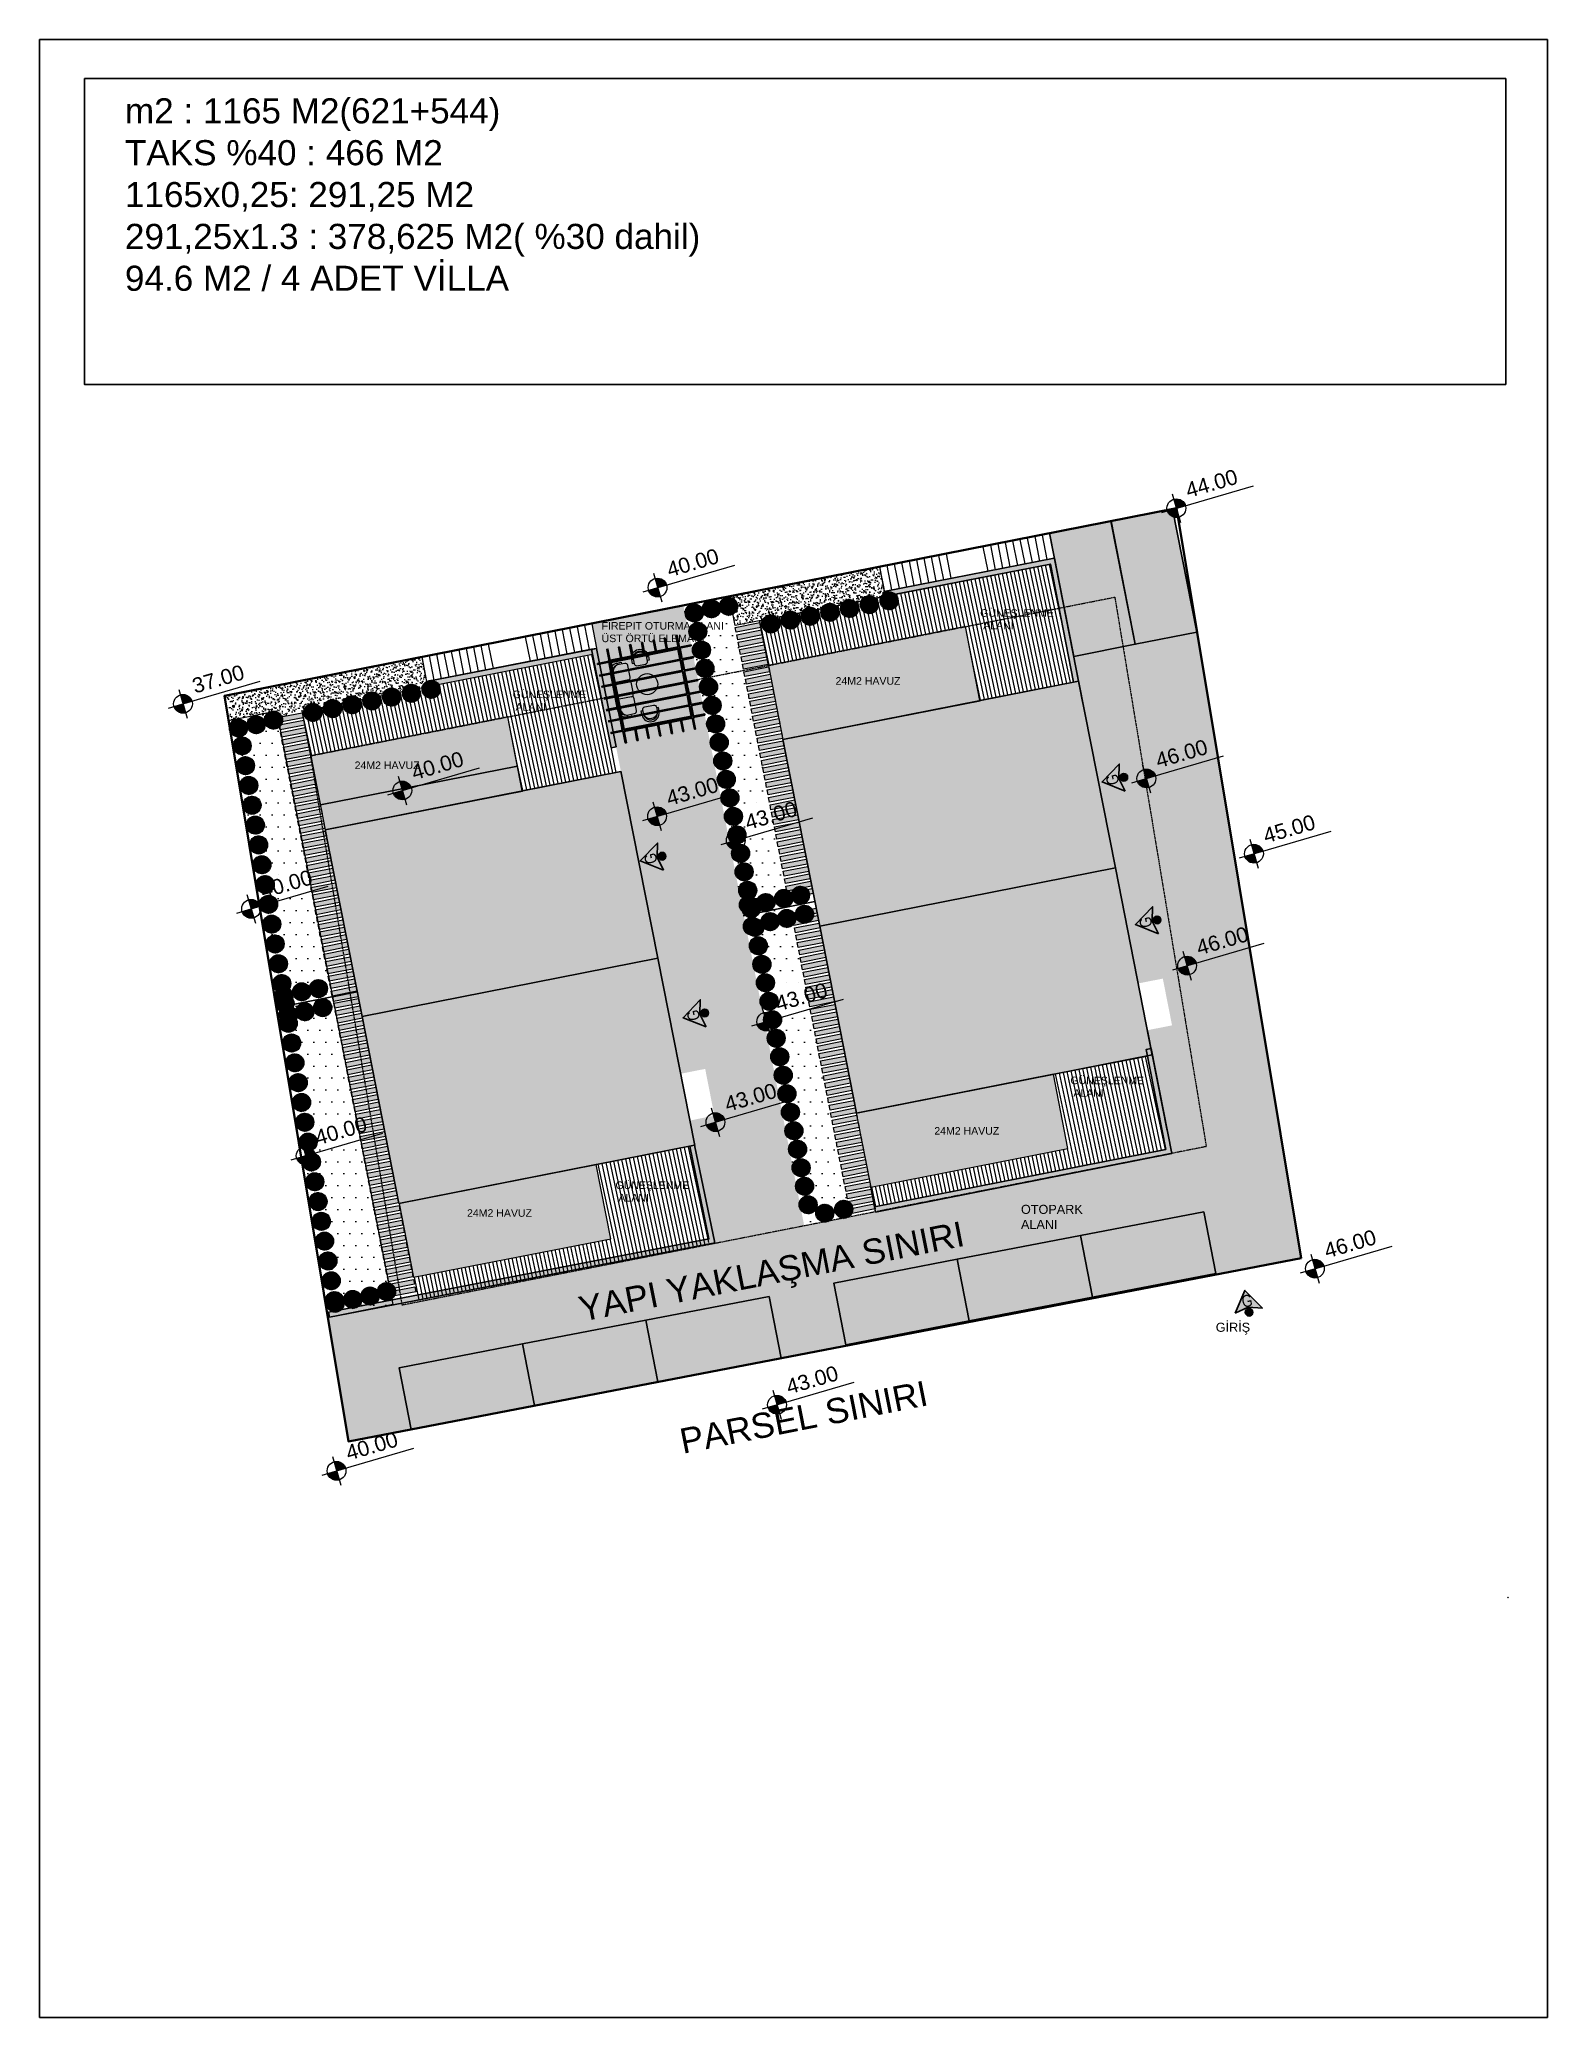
# Model space of a CAD drawing. Header units: millimetres. Extents: x 694231 to 734331, y 4486031 to 4541543.
# Drawn here: x 715486 to 721489, y 4486031 to 4493909 of the extents above; entities that cross this region are included whole.
import ezdxf
from ezdxf.enums import TextEntityAlignment as Align

# ---------------------------------------------------------------- set-up
doc = ezdxf.new("R2010")
doc.units = ezdxf.units.MM
for name, pattern in [('ACAD_ISO07W100', [3, 0, -3]), ('AI-Linetype-22', [3.2004, 1.6002, -1.6002]), ('HIDDEN', [0.375, 0.25, -0.125])]:
    doc.linetypes.add(name, pattern=pattern)
for name, color, linetype, lineweight in [('_P10_İ_GirişBina', 250, 'Continuous', 15), ('_P2_D_4_Ç', 7, 'Continuous', 20), ('_P3_S_Duvar_Ç', 7, 'Continuous', 30), ('_P6_BT_Yesil_T', 87, 'Continuous', 5), ('A-merdiven betonarme', 41, 'HIDDEN', 9), ('BS_09_AĞAÇ', 3, 'Continuous', 0), ('DERE_TARAMA', 152, 'Continuous', 0), ('VAZİYET PLANI KOT SEMBOL BS(M)', 2, 'Continuous', 18), ('VAZİYET PLANI KOT YAZI BS(M)', 1, 'Continuous', 18)]:
    doc.layers.add(name, color=color, linetype=linetype, lineweight=lineweight)
doc.layers.add('_P2_D_4_T', color=7, linetype='Continuous', lineweight=20, true_color=0xf3e03b)
doc.layers.add('_P2_D_5_T', color=7, linetype='Continuous', lineweight=20, true_color=0x51565c)
doc.layers.add('_P4_Ç_Kameriye', color=7, linetype='Continuous')
doc.layers.add('TEFRIS', color=11, linetype='Continuous')
doc.styles.add('LYO_LJD', font='times.ttf')
doc.styles.add('on02.0mm-Arial', font='arial.ttf', dxfattribs={"height": 2})
doc.styles.get("Standard").update_dxf_attribs({"font": 'arial.ttf'})
pattern_1 = [(102, (19867.664, -10982.78), (-15.52809316, -3.30059809), [])]
pattern_2 = [(0, (19848.26, -10884.465), (23.8125, 47.625), [0, -47.625])]

msp = doc.modelspace()

# ---------------------------------------------------------------- texts
at = {"char_height": 100, "attachment_point": 1, "rotation": 11.21281}
for s, insert in [('{\\C4;YAPI YAKLAŞMA SINIRI}', (717624.7, 4488900.4)), ('{\\C1;PARSEL SINIRI}', (718027.4, 4488374.2))]:
    msp.add_mtext_dynamic_manual_height_columns(s, width=4570.029, gutter_width=625, heights=[0], dxfattribs=dict(at, insert=insert))
at = {"layer": '_P3_S_Duvar_Ç', "color": 240, "lineweight": 30, "true_color": 0xed1f24, "insert": (715825.7, 4493675.3), "char_height": 200, "width": 5043.008, "attachment_point": 1}
msp.add_mtext('{\\H0.5x;\\C7;m2 : 1165 M2(621+544)\\PTAKS %40 : 466 M2\\P1165x0,25: 291,25 M2\\P291,25x1.3 : 378,625 M2( %30 dahil)\\P94.6 M2 / 4 ADET VİLLA }', dxfattribs=at)
at = {"layer": '_P3_S_Duvar_Ç', "color": 240, "lineweight": 30, "true_color": 0xed1f24, "attachment_point": 1}
for s, insert, char_height in [('{\\C7;GÜNEŞLENME\\P ALANI}', (719231, 4491640.3), 30), ('{\\C7;FIREPIT OTURMA ALANI\\PÜST ÖRTÜ ELEMANI}', (717723.6, 4491589.2), 30), ('{\\C7;24M2 HAVUZ}', (718655.1, 4491369.7), 30), ('{\\C7;GÜNEŞLENME\\P ALANI}', (717369.3, 4491316.2), 30), ('{\\C7;24M2 HAVUZ}', (716740.3, 4491033.8), 30), ('{\\C7;GÜNEŞLENME\\P ALANI}', (719590.2, 4489778.5), 30), ('{\\C7;24M2 HAVUZ}', (719048.3, 4489577.6), 30), ('{\\C7;GÜNEŞLENME\\P ALANI}', (717779, 4489361.1), 30), ('{\\C7;24M2 HAVUZ}', (717187.8, 4489250.5), 30), ('{\\C7;OTOPARK\\PALANI }', (719393.3, 4489268), 36), ('{\\C7;GİRİŞ}', (720168.8, 4488798.4), 36)]:
    msp.add_mtext_dynamic_manual_height_columns(s, width=15506.701, gutter_width=250, heights=[0], dxfattribs=dict(at, insert=insert, char_height=char_height))

# ---------------------------------------------------------------- blocks, each defined once
blk = doc.blocks.new('bina')
at = {"lineweight": 80, "true_color": 0x904637}
h = blk.add_hatch(color=17, dxfattribs=at)
h.dxf.hatch_style = 1
h.paths.add_polyline_path([(699880.7, 4501698.9), (699733.7, 4502444.4), (698556.4, 4502212.3), (698703.1, 4501468), (699880.5, 4501700.1)])
h.paths.add_polyline_path([(699824.4, 4501984.4), (699880.4, 4501700.2), (699880.4, 4501700.2)], flags=17)
at = {"color": 7, "lineweight": 30}
blk.add_lwpolyline([(699880.7, 4501698.9), (699733.7, 4502444.4), (698556.4, 4502212.3), (698703.1, 4501468), (699880.5, 4501700.1)], close=True, dxfattribs=at)
blk = doc.blocks.new('G_BINA')
at = {"layer": '_P10_İ_GirişBina'}
h = blk.add_hatch(color=31, dxfattribs=at)
h.dxf.hatch_style = 1
h.paths.add_polyline_path([(-0.393, -0.098), (0, 0.488), (0.393, -0.098), (0, 0)])
h = blk.add_hatch(color=31, dxfattribs=at)
h.dxf.hatch_style = 1
edge = h.paths.add_edge_path()
edge.add_arc((0, -0.144), 0.109, 0, 360)
at = {"layer": '_P10_İ_GirişBina', "lineweight": 30}
blk.add_lwpolyline([(-0.393, -0.098), (0, 0.488), (0.393, -0.098), (0, 0)], close=True, dxfattribs=at)
blk.add_circle((0, -0.144), 0.109, dxfattribs=at)
at = {"layer": '_P10_İ_GirişBina', "insert": (0.003, 0.355), "char_height": 0.34, "width": 1.584, "attachment_point": 2, "style": 'LYO_LJD'}
blk.add_mtext('{\\fArial Narrow|b0|i0|c162|p34;G}', dxfattribs=at)
blk = doc.blocks.new('ereff')
at = {"true_color": 0xc7c8ca}
h = blk.add_hatch(color=9, dxfattribs=at)
h.dxf.hatch_style = 1
h.paths.add_polyline_path([(-1458.1, -4329.9), (-1208.1, -4329.9), (-1208.1, -4829.9), (-1458.1, -4829.9)])
at = {"color": 30, "true_color": 0xf8991e}
blk.add_lwpolyline([(-1458.1, -4329.9), (-1208.1, -4329.9), (-1208.1, -4829.9), (-1458.1, -4829.9), (-1458.1, -4329.9)], dxfattribs=at)
blk = doc.blocks.new('QuercusRubra')
at = {"layer": 'BS_09_AĞAÇ', "ltscale": 0.1, "true_color": 0x64815a}
h = blk.add_hatch(dxfattribs=at)
h.set_pattern_fill('ANSI31', color=77, scale=0.030992, angle=322.6119)
h.set_pattern_definition([(7.611940797, (-1785412.38719, -1842232.42255), (-0.013034216255, 0.0975318525524), [])])
edge = h.paths.add_edge_path()
edge.add_arc((0, 0), 2, 322.6119, 682.6119)
at = {"layer": 'BS_09_AĞAÇ', "color": 36}
for points in [[(-0.67, 0.05, 0.0834, 0.05, 0), (-1.18, -0.35, 0.05, 0, 0), (-1.41, -0.34, 0, 0, 0), (-1.75, -0.11, 0, 0, 0), (-1.98, 0.14, 0, 0, 0)], [(0, 0, 0.167, 0.0834, 0), (-0.67, 0.05, 0.0834, 0.05, 0), (-0.55, 0.47, 0.05, 0.0334, 0), (-0.7, 0.78, 0.0334, 0.0334, 0), (-0.67, 1.03, 0.05, 0, 0), (-0.67, 1.4, 0, 0, 0), (-0.93, 1.77, 0, 0, 0)], [(0, 0, 0.167, 0.0834, 0), (0.26, 0.29, 0.0834, 0.0834, 0), (0.35, 0.54, 0.0834, 0.05, 0), (0.61, 0.9, 0.05, 0, 0), (0.4, 1.4, 0, 0, 0), (0.13, 1.8, 0, 0, 0), (0.1, 1.96, 0, 0, 0)], [(0, 0, 0.167, 0.0834, 0), (0.31, -0.48, 0.0834, 0.0834, 0), (0.26, -0.85, 0.0834, 0.05, 0), (0.36, -1.25, 0.05, 0, 0), (0.99, -1.39, 0, 0, 0), (1.65, -1.19, 0, 0, 0)], [(0.28, 0.29, 0.0834, 0.05, 0), (1.02, 0.32, 0.05, 0, 0), (1.55, 0.55, 0, 0, 0), (1.79, 0.81, 0, 0, 0)]]:
    blk.add_lwpolyline(points, format="xyseb", dxfattribs=at)
at = {"layer": 'BS_09_AĞAÇ', "color": 116}
for points in [[(-1.49, 1.01), (-1.78, 0.91)], [(-1.5, 1.01), (-1.69, 1.06)], [(-1.43, 1.19), (-1.66, 1.11)], [(-1.05, 1.03), (-1.57, 1.25)], [(-1.22, 1.09), (-1.49, 1.01)], [(-1.32, 1.15), (-1.43, 1.41)], [(-1.37, 1.3), (-1.34, 1.51)], [(-1.08, 1.41), (-1.12, 1.65)], [(-0.67, 1.42), (-0.62, 1.92)], [(0.13, 1.79), (0.3, 1.94)], [(0.41, 1.4), (0.68, 1.89)], [(0.57, 1.69), (0.51, 1.94)], [(0.52, 1.61), (0.95, 1.76)], [(0.98, 1.12), (1.17, 1.65)], [(1.07, 1.4), (1.07, 1.71)], [(1.09, 1.4), (1.36, 1.48)], [(1.2, 1.22), (1.75, 1)], [(1.45, 1.11), (1.55, 1.28)], [(1.55, 0.55), (1.94, 0.49)], [(1.65, 0.17), (2, -0.14)], [(1.74, 0.52), (1.89, 0.7)], [(1.82, 0.24), (2, 0.15)], [(1.85, 0.02), (2.01, 0.08)], [(-1.81, -0.07), (-2, -0.17)], [(-1.56, -0.25), (-1.98, -0.34)], [(-1.57, -0.96), (-1.61, -0.62), (-1.96, -0.48)], [(-1.78, -0.56), (-1.91, -0.62)], [(-1.72, -0.87), (-1.8, -0.88)], [(-1.46, -1.05), (-1.67, -1.14)], [(-1.28, -0.93), (-1.44, -1.17), (-1.56, -1.22)], [(-1.23, -1.34), (-1.5, -1.35)], [(-1.18, -1.22), (-1.31, -1.52)], [(-1.28, -0.96), (-1.08, -1.4), (-1.11, -1.68)], [(-1.25, -1.42), (-1.18, -1.65)], [(-0.23, -1.37), (-0.5, -1.61), (-1.03, -1.72)], [(-0.78, -1.67), (-0.76, -1.84)], [(-0.48, -1.78), (-0.61, -1.89)], [(-0.5, -1.61), (-0.47, -1.96)], [(-0.17, -1.63), (-0.35, -1.95)], [(-0.24, -1.77), (-0.1, -1.98)], [(-0.1, -1.73), (0.07, -1.97)], [(0.36, -1.7), (0.23, -2)], [(0.37, -1.58), (0.61, -1.91)], [(0.68, -1.34), (1.06, -1.72)], [(0.84, -1.5), (0.81, -1.85)], [(0.99, -1.38), (1.27, -1.58)], [(1.32, -1.29), (1.42, -1.4)]]:
    blk.add_lwpolyline(points, dxfattribs=at)
for points in [[(-0.7, 0.78, 0.05, 0, 0), (-1.04, 1.05, 0, 0, 0), (-1.09, 1.4, 0, 0, 0), (-1.21, 1.61, 0, 0, 0)], [(0.62, 0.91, 0.05, 0, 0), (1, 0.97, 0, 0, 0), (0.98, 1.11, 0, 0, 0), (1.44, 1.39, 0, 0, 0)], [(1.03, 0.31, 0.05, 0, 0), (1.65, 0.17, 0, 0, 0), (1.98, 0.37, 0, 0, 0)], [(0.26, -0.87, 0.0834, 0.05, 0), (-0.24, -1.37, 0.05, 0, 0), (-1.19, -1.22, 0, 0, 0), (-1.88, -0.76, 0, 0, 0)], [(-1.18, -0.34, 0.05, 0.05, 0), (-1.27, -0.68, 0.05, 0, 0), (-1.28, -0.93, 0, 0, 0), (-1.72, -1.03, 0, 0, 0)], [(-0.23, -1.37, 0.05, 0, 0), (-0.12, -1.74, 0, 0, 0), (-0.24, -1.96, 0, 0, 0)], [(0.35, -1.25, 0.05, 0, 0), (0.37, -1.98, 0, 0, 0)]]:
    blk.add_lwpolyline(points, format="xyseb", dxfattribs=at)
at = {"layer": 'BS_09_AĞAÇ'}
blk.add_circle((0, 0), 2, dxfattribs=at)
blk = doc.blocks.new('rerere')
at = {"layer": 'TEFRIS', "color": 251, "lineweight": 9}
for p, q in [((698107.6, 4502072.7), (698100.2, 4502071.2)), ((698046.4, 4502060.9), (698039.1, 4502059.5))]:
    blk.add_line(p, q, dxfattribs=at)
for points in [[(698045.9, 4502063.8), (698038.5, 4502062.4), (698035.7, 4502077.1), (698043, 4502078.6)], [(698099.7, 4502074.2), (698107.1, 4502075.6), (698104.2, 4502090.3), (698096.8, 4502088.9)]]:
    blk.add_lwpolyline(points, dxfattribs=at)
for points in [[(698046.4, 4502060.9), (698042.7, 4502080.5, -0.414214), (698050.6, 4502092.2), (698084.7, 4502098.8, -0.414214), (698096.5, 4502090.9), (698100.2, 4502071.2)], [(698100.2, 4502071.2, -0.755929), (698046.4, 4502060.9, -0.755929)]]:
    blk.add_lwpolyline(points, format="xyb", dxfattribs=at)
for radius, start, end in [(35, 194.98938, 6.7973), (27.5, 196.10925, 5.67743)]:
    blk.add_arc((698072.9, 4502068.5), radius, start, end, dxfattribs=at)
blk = doc.blocks.new('ard')
at = {"layer": 'TEFRIS', "color": 251, "lineweight": 9}
for p, q in [((697920.6, 4502227.7), (697948.7, 4502081.9)), ((697924.8, 4502228.5), (697952.9, 4502082.7)), ((697938.6, 4502266.7), (697940, 4502259.3)), ((697971, 4502265.3), (697940, 4502259.3)), ((697991.8, 4502210.3), (697982.7, 4502257.3)), ((697941.3, 4502080.5), (697913.2, 4502226.2)), ((697986.6, 4502199.5), (697935.1, 4502189.6)), ((698004.6, 4502144), (697995.4, 4502191.5)), ((697997.8, 4502132.6), (697948, 4502123)), ((698017.4, 4502077.4), (698008.3, 4502124.5)), ((698107.6, 4502072.7), (698100.2, 4502071.2)), ((697978.4, 4502059.7), (698009.4, 4502065.7)), ((697978.4, 4502059.7), (697979.8, 4502052.4)), ((698046.4, 4502060.9), (698039.1, 4502059.5))]:
    blk.add_line(p, q, dxfattribs=at)
for points in [[(697942.9, 4502259.8), (697941.5, 4502267.2), (697956.2, 4502270.1), (697957.7, 4502262.7)], [(698045.9, 4502063.8), (698038.5, 4502062.4), (698035.7, 4502077.1), (698043, 4502078.6)], [(698099.7, 4502074.2), (698107.1, 4502075.6), (698104.2, 4502090.3), (698096.8, 4502088.9)], [(697981.3, 4502060.3), (697982.8, 4502052.9), (697997.5, 4502055.8), (697996.1, 4502063.1)]]:
    blk.add_lwpolyline(points, dxfattribs=at)
for points in [[(698046.4, 4502060.9), (698042.7, 4502080.5, -0.414214), (698050.6, 4502092.2), (698084.7, 4502098.8, -0.414214), (698096.5, 4502090.9), (698100.2, 4502071.2)], [(698100.2, 4502071.2, -0.755929), (698046.4, 4502060.9, -0.755929)]]:
    blk.add_lwpolyline(points, format="xyb", dxfattribs=at)
blk.add_circle((698059.6, 4502183), 42, dxfattribs=at)
for centre, radius, start, end in [((697947.6, 4502232.9), 35, 104.98938, 190.89334), ((697947.6, 4502232.9), 27.5, 106.10925, 190.89334), ((697952.8, 4502233.9), 28.5, 116.71996, 190.89334), ((697972.9, 4502255.4), 10, 10.89334, 100.89334), ((697982, 4502208.4), 10, 297.41682, 10.89334), ((697985.6, 4502189.6), 10, 10.89334, 84.36987), ((697975.7, 4502087.1), 35, 190.89334, 276.7973), ((697975.7, 4502087.1), 27.5, 190.89334, 275.67743), ((697980.8, 4502088.1), 28.5, 190.89334, 265.06672), ((697994.7, 4502142.1), 10, 287.68725, 10.89334), ((697998.5, 4502122.6), 10, 10.89334, 94.09943), ((698007.5, 4502075.5), 10, 280.89334, 10.89334), ((698072.9, 4502068.5), 35, 194.98938, 6.7973), ((698072.9, 4502068.5), 27.5, 196.10925, 5.67743)]:
    blk.add_arc(centre, radius, start, end, dxfattribs=at)
at = {"layer": '_P3_S_Duvar_Ç', "color": 240, "lineweight": 30, "true_color": 0xed1f24, "xscale": -1, "rotation": 201.7866823245754}
blk.add_blockref('rerere', (-1621131.9, 8423691), dxfattribs=at)
blk = doc.blocks.new('*U2')
at = {"layer": 'VAZİYET PLANI KOT SEMBOL BS(M)', "extrusion": (-3.94233e-09, -3.15733e-08, 1)}
h = blk.add_hatch(color=5, dxfattribs=at)
h.dxf.hatch_style = 1
h.paths.add_polyline_path([(0, 7.8), (0, 0), (7.8, 0, 0.414214)])
h.paths.add_polyline_path([(0, 0), (-7.8, 0, 0.414214), (0, -7.8)])
at = {"layer": 'VAZİYET PLANI KOT SEMBOL BS(M)', "color": 5, "extrusion": (-3.94233e-09, -3.15733e-08, 1)}
blk.add_line((12.4, 0, 0), (66.4, 0, 0), dxfattribs=at)
for points in [[(-12.4, 0), (12.4, 0)], [(0, 12.4), (0, -12.4)]]:
    blk.add_lwpolyline(points, dxfattribs=at)
blk.add_circle((0, 0), 7.75, dxfattribs=at)
at = {"layer": 'VAZİYET PLANI KOT YAZI BS(M)', "extrusion": (-3.94233e-09, -3.15733e-08, 1), "style": 'on02.0mm-Arial'}
for tag, p in [('BDK', (11.8, 1.5)), ('TZK', (11.8, -18.4))]:
    blk.add_attdef(tag, text='', height=12.5, dxfattribs=at).set_placement(p, align=Align.BOTTOM_LEFT)
blk = doc.blocks.new('AHŞAP_KAMERİYE')
at = {"layer": '_P4_Ç_Kameriye'}
h = blk.add_hatch(color=32, dxfattribs=at)
h.dxf.hatch_style = 1
h.paths.add_polyline_path([(0.552, 3.425), (0.1, 3.425), (0.1, 3.38), (0.552, 3.38)])
h.paths.add_polyline_path([(0.575, 3.425), (0.552, 3.425), (0.552, 3.38), (0.575, 3.38)])
h.paths.add_polyline_path([(0.62, 3.425), (0.575, 3.425), (0.575, 3.38), (0.62, 3.38)])
h.paths.add_polyline_path([(0.688, 3.425), (0.62, 3.425), (0.62, 3.38), (0.688, 3.38)])
h.paths.add_polyline_path([(1.05, 3.425), (0.688, 3.425), (0.688, 3.38), (1.05, 3.38)])
h.paths.add_polyline_path([(1.095, 3.425), (1.05, 3.425), (1.05, 3.38), (1.095, 3.38)])
h.paths.add_polyline_path([(1.502, 3.425), (1.095, 3.425), (1.095, 3.38), (1.502, 3.38)])
h.paths.add_polyline_path([(1.548, 3.425), (1.502, 3.425), (1.502, 3.38), (1.548, 3.38)])
h.paths.add_polyline_path([(1.91, 3.425), (1.548, 3.425), (1.548, 3.38), (1.91, 3.38)])
h.paths.add_polyline_path([(1.977, 3.425), (1.91, 3.425), (1.91, 3.38), (1.977, 3.38)])
h.paths.add_polyline_path([(2, 3.425), (1.977, 3.425), (1.977, 3.38), (2, 3.38)])
h.paths.add_polyline_path([(2.023, 3.425), (2, 3.425), (2, 3.38), (2.023, 3.38)])
h.paths.add_polyline_path([(2.09, 3.425), (2.023, 3.425), (2.023, 3.38), (2.09, 3.38)])
h.paths.add_polyline_path([(2.452, 3.425), (2.09, 3.425), (2.09, 3.38), (2.452, 3.38)])
h.paths.add_polyline_path([(2.498, 3.425), (2.452, 3.425), (2.452, 3.38), (2.498, 3.38)])
h.paths.add_polyline_path([(2.905, 3.425), (2.498, 3.425), (2.498, 3.38), (2.905, 3.38)])
h.paths.add_polyline_path([(2.95, 3.425), (2.905, 3.425), (2.905, 3.38), (2.95, 3.38)])
h.paths.add_polyline_path([(3.312, 3.425), (2.95, 3.425), (2.95, 3.38), (3.312, 3.38)])
h.paths.add_polyline_path([(3.38, 3.425), (3.312, 3.425), (3.312, 3.38), (3.38, 3.38)])
h.paths.add_polyline_path([(3.425, 3.425), (3.38, 3.425), (3.38, 3.38), (3.425, 3.38)])
h.paths.add_polyline_path([(3.448, 3.425), (3.425, 3.425), (3.425, 3.38), (3.448, 3.38)])
h.paths.add_polyline_path([(3.9, 3.425), (3.448, 3.425), (3.448, 3.38), (3.9, 3.38)])
h.paths.add_polyline_path([(0.552, 0.62), (0.1, 0.62), (0.1, 0.575), (0.552, 0.575)])
h.paths.add_polyline_path([(0.575, 0.62), (0.552, 0.62), (0.552, 0.575), (0.575, 0.575)])
h.paths.add_polyline_path([(0.62, 0.62), (0.575, 0.62), (0.575, 0.575), (0.62, 0.575)])
h.paths.add_polyline_path([(0.688, 0.62), (0.62, 0.62), (0.62, 0.575), (0.688, 0.575)])
h.paths.add_polyline_path([(1.05, 0.62), (0.688, 0.62), (0.688, 0.575), (1.05, 0.575)])
h.paths.add_polyline_path([(1.095, 0.62), (1.05, 0.62), (1.05, 0.575), (1.095, 0.575)])
h.paths.add_polyline_path([(1.502, 0.62), (1.095, 0.62), (1.095, 0.575), (1.502, 0.575)])
h.paths.add_polyline_path([(1.548, 0.62), (1.502, 0.62), (1.502, 0.575), (1.548, 0.575)])
h.paths.add_polyline_path([(1.91, 0.62), (1.548, 0.62), (1.548, 0.575), (1.91, 0.575)])
h.paths.add_polyline_path([(1.977, 0.62), (1.91, 0.62), (1.91, 0.575), (1.977, 0.575)])
h.paths.add_polyline_path([(2.023, 0.62), (2, 0.62), (2, 0.575), (2.023, 0.575)])
h.paths.add_polyline_path([(2, 0.62), (1.977, 0.62), (1.977, 0.575), (2, 0.575)])
h.paths.add_polyline_path([(2.09, 0.62), (2.023, 0.62), (2.023, 0.575), (2.09, 0.575)])
h.paths.add_polyline_path([(2.452, 0.62), (2.09, 0.62), (2.09, 0.575), (2.452, 0.575)])
h.paths.add_polyline_path([(2.498, 0.62), (2.452, 0.62), (2.452, 0.575), (2.498, 0.575)])
h.paths.add_polyline_path([(2.905, 0.62), (2.498, 0.62), (2.498, 0.575), (2.905, 0.575)])
h.paths.add_polyline_path([(3.312, 0.62), (2.95, 0.62), (2.95, 0.575), (3.312, 0.575)])
h.paths.add_polyline_path([(3.38, 0.62), (3.312, 0.62), (3.312, 0.575), (3.38, 0.575)])
h.paths.add_polyline_path([(3.425, 0.62), (3.38, 0.62), (3.38, 0.575), (3.425, 0.575)])
h.paths.add_polyline_path([(3.448, 0.62), (3.425, 0.62), (3.425, 0.575), (3.448, 0.575)])
h.paths.add_polyline_path([(3.9, 0.62), (3.448, 0.62), (3.448, 0.575), (3.9, 0.575)])
h = blk.add_hatch(color=38, dxfattribs=at)
h.dxf.hatch_style = 1
h.paths.add_polyline_path([(0.643, 1.91), (0.62, 1.91), (0.62, 0.688), (0.643, 0.688)])
h.paths.add_polyline_path([(0.575, 1.91), (0.552, 1.91), (0.552, 0.688), (0.575, 0.688)])
h.paths.add_polyline_path([(0.643, 3.312), (0.62, 3.312), (0.62, 2.09), (0.643, 2.09)])
h.paths.add_polyline_path([(0.575, 3.312), (0.552, 3.312), (0.552, 2.09), (0.575, 2.09)])
h.paths.add_polyline_path([(1.05, 3.38), (0.688, 3.38), (0.688, 3.357), (1.05, 3.357)])
h.paths.add_polyline_path([(1.05, 3.448), (0.688, 3.448), (0.688, 3.425), (1.05, 3.425)])
h.paths.add_polyline_path([(1.502, 3.448), (1.095, 3.448), (1.095, 3.425), (1.502, 3.425)])
h.paths.add_polyline_path([(1.502, 3.38), (1.095, 3.38), (1.095, 3.357), (1.502, 3.357)])
h.paths.add_polyline_path([(1.91, 3.448), (1.548, 3.448), (1.548, 3.425), (1.91, 3.425)])
h.paths.add_polyline_path([(1.91, 3.38), (1.548, 3.38), (1.548, 3.357), (1.91, 3.357)])
h.paths.add_polyline_path([(2.452, 3.448), (2.09, 3.448), (2.09, 3.425), (2.452, 3.425)])
h.paths.add_polyline_path([(2.452, 3.38), (2.09, 3.38), (2.09, 3.357), (2.452, 3.357)])
h.paths.add_polyline_path([(2.905, 3.448), (2.498, 3.448), (2.498, 3.425), (2.905, 3.425)])
h.paths.add_polyline_path([(2.905, 3.38), (2.498, 3.38), (2.498, 3.357), (2.905, 3.357)])
h.paths.add_polyline_path([(3.312, 3.448), (2.95, 3.448), (2.95, 3.425), (3.312, 3.425)])
h.paths.add_polyline_path([(3.312, 3.38), (2.95, 3.38), (2.95, 3.357), (3.312, 3.357)])
h.paths.add_polyline_path([(3.38, 3.312), (3.357, 3.312), (3.357, 2.09), (3.38, 2.09)])
h.paths.add_polyline_path([(3.448, 3.312), (3.425, 3.312), (3.425, 2.09), (3.448, 2.09)])
h.paths.add_polyline_path([(3.448, 1.91), (3.425, 1.91), (3.425, 0.688), (3.448, 0.688)])
h.paths.add_polyline_path([(3.38, 1.91), (3.357, 1.91), (3.357, 0.688), (3.38, 0.688)])
h.paths.add_polyline_path([(3.312, 0.575), (2.95, 0.575), (2.95, 0.552), (3.312, 0.552)])
h.paths.add_polyline_path([(3.312, 0.643), (2.95, 0.643), (2.95, 0.62), (3.312, 0.62)])
h.paths.add_polyline_path([(2.905, 0.643), (2.498, 0.643), (2.498, 0.62), (2.905, 0.62)])
h.paths.add_polyline_path([(2.905, 0.575), (2.498, 0.575), (2.498, 0.552), (2.905, 0.552)])
h.paths.add_polyline_path([(2.452, 0.643), (2.09, 0.643), (2.09, 0.62), (2.452, 0.62)])
h.paths.add_polyline_path([(2.452, 0.575), (2.09, 0.575), (2.09, 0.552), (2.452, 0.552)])
h.paths.add_polyline_path([(1.91, 0.643), (1.548, 0.643), (1.548, 0.62), (1.91, 0.62)])
h.paths.add_polyline_path([(1.91, 0.575), (1.548, 0.575), (1.548, 0.552), (1.91, 0.552)])
h.paths.add_polyline_path([(1.502, 0.643), (1.095, 0.643), (1.095, 0.62), (1.502, 0.62)])
h.paths.add_polyline_path([(1.502, 0.575), (1.095, 0.575), (1.095, 0.552), (1.502, 0.552)])
h.paths.add_polyline_path([(1.05, 0.643), (0.688, 0.643), (0.688, 0.62), (1.05, 0.62)])
h.paths.add_polyline_path([(1.05, 0.575), (0.688, 0.575), (0.688, 0.552), (1.05, 0.552)])
h = blk.add_hatch(color=252, dxfattribs=at)
h.dxf.hatch_style = 1
h.paths.add_polyline_path([(0.643, 2.09), (0.62, 2.09), (0.62, 1.91), (0.643, 1.91)])
h.paths.add_polyline_path([(0.575, 2.09), (0.552, 2.09), (0.552, 1.91), (0.575, 1.91)])
h.paths.add_polyline_path([(3.38, 2.09), (3.357, 2.09), (3.357, 1.91), (3.38, 1.91)])
h.paths.add_polyline_path([(3.448, 2.09), (3.425, 2.09), (3.425, 1.91), (3.448, 1.91)])
h.paths.add_polyline_path([(3.38, 3.448), (3.312, 3.448), (3.312, 3.425), (3.38, 3.425)])
h.paths.add_polyline_path([(3.448, 3.448), (3.425, 3.448), (3.425, 3.425), (3.448, 3.425)])
h.paths.add_polyline_path([(3.38, 3.38), (3.312, 3.38), (3.312, 3.357), (3.357, 3.357), (3.357, 3.312), (3.38, 3.312)])
h.paths.add_polyline_path([(3.448, 3.38), (3.425, 3.38), (3.425, 3.312), (3.448, 3.312)])
h.paths.add_polyline_path([(2.09, 3.448), (2.023, 3.448), (2.023, 3.425), (2.09, 3.425)])
h.paths.add_polyline_path([(2.09, 3.38), (2.023, 3.38), (2.023, 3.357), (2.09, 3.357)])
h.paths.add_polyline_path([(1.977, 3.38), (1.91, 3.38), (1.91, 3.357), (1.977, 3.357)])
h.paths.add_polyline_path([(1.977, 3.448), (1.91, 3.448), (1.91, 3.425), (1.977, 3.425)])
h.paths.add_polyline_path([(0.688, 3.448), (0.62, 3.448), (0.62, 3.425), (0.688, 3.425)])
h.paths.add_polyline_path([(0.688, 3.38), (0.62, 3.38), (0.62, 3.312), (0.643, 3.312), (0.643, 3.357), (0.688, 3.357)])
h.paths.add_polyline_path([(0.575, 3.38), (0.552, 3.38), (0.552, 3.312), (0.575, 3.312)])
h.paths.add_polyline_path([(0.575, 3.448), (0.552, 3.448), (0.552, 3.425), (0.575, 3.425)])
h.paths.add_polyline_path([(0.643, 0.688), (0.62, 0.688), (0.62, 0.62), (0.688, 0.62), (0.688, 0.643), (0.643, 0.643)])
h.paths.add_polyline_path([(0.575, 0.688), (0.552, 0.688), (0.552, 0.62), (0.575, 0.62)])
h.paths.add_polyline_path([(0.575, 0.575), (0.552, 0.575), (0.552, 0.552), (0.575, 0.552)])
h.paths.add_polyline_path([(0.688, 0.575), (0.62, 0.575), (0.62, 0.552), (0.688, 0.552)])
h.paths.add_polyline_path([(2.09, 0.643), (2.023, 0.643), (2.023, 0.62), (2.09, 0.62)])
h.paths.add_polyline_path([(2.09, 0.575), (2.023, 0.575), (2.023, 0.552), (2.09, 0.552)])
h.paths.add_polyline_path([(1.977, 0.575), (1.91, 0.575), (1.91, 0.552), (1.977, 0.552)])
h.paths.add_polyline_path([(1.977, 0.643), (1.91, 0.643), (1.91, 0.62), (1.977, 0.62)])
h.paths.add_polyline_path([(3.448, 0.688), (3.425, 0.688), (3.425, 0.62), (3.448, 0.62)])
h.paths.add_polyline_path([(3.38, 0.688), (3.357, 0.688), (3.357, 0.643), (3.312, 0.643), (3.312, 0.62), (3.38, 0.62)])
h.paths.add_polyline_path([(3.38, 0.575), (3.312, 0.575), (3.312, 0.552), (3.38, 0.552)])
h.paths.add_polyline_path([(3.448, 0.575), (3.425, 0.575), (3.425, 0.552), (3.448, 0.552)])
h = blk.add_hatch(color=36, dxfattribs=at)
h.dxf.hatch_style = 1
h.paths.add_polyline_path([(0.62, 3.9), (0.575, 3.9), (0.575, 3.448), (0.62, 3.448)])
h = blk.add_hatch(color=36, dxfattribs=at)
h.dxf.hatch_style = 1
h.paths.add_polyline_path([(0.62, 3.448), (0.575, 3.448), (0.575, 3.425), (0.62, 3.425)])
h = blk.add_hatch(color=36, dxfattribs=at)
h.dxf.hatch_style = 1
h.paths.add_polyline_path([(0.62, 3.38), (0.575, 3.38), (0.575, 3.312), (0.62, 3.312)])
h = blk.add_hatch(color=36, dxfattribs=at)
h.dxf.hatch_style = 1
h.paths.add_polyline_path([(0.62, 3.312), (0.575, 3.312), (0.575, 2.09), (0.62, 2.09)])
h = blk.add_hatch(color=36, dxfattribs=at)
h.dxf.hatch_style = 1
h.paths.add_polyline_path([(1.095, 3.9), (1.05, 3.9), (1.05, 3.448), (1.095, 3.448)])
h = blk.add_hatch(color=36, dxfattribs=at)
h.dxf.hatch_style = 1
h.paths.add_polyline_path([(1.095, 3.448), (1.05, 3.448), (1.05, 3.425), (1.095, 3.425)])
h = blk.add_hatch(color=36, dxfattribs=at)
h.dxf.hatch_style = 1
h.paths.add_polyline_path([(1.095, 3.38), (1.05, 3.38), (1.05, 3.357), (1.095, 3.357)])
h = blk.add_hatch(color=36, dxfattribs=at)
h.dxf.hatch_style = 1
h.paths.add_polyline_path([(1.095, 3.357), (1.05, 3.357), (1.05, 0.643), (1.095, 0.643)])
h = blk.add_hatch(color=36, dxfattribs=at)
h.dxf.hatch_style = 1
h.paths.add_polyline_path([(1.548, 3.9), (1.502, 3.9), (1.502, 3.448), (1.548, 3.448)])
h = blk.add_hatch(color=36, dxfattribs=at)
h.dxf.hatch_style = 1
h.paths.add_polyline_path([(1.548, 3.448), (1.502, 3.448), (1.502, 3.425), (1.548, 3.425)])
h = blk.add_hatch(color=36, dxfattribs=at)
h.dxf.hatch_style = 1
h.paths.add_polyline_path([(1.548, 3.38), (1.502, 3.38), (1.502, 3.357), (1.548, 3.357)])
h = blk.add_hatch(color=36, dxfattribs=at)
h.dxf.hatch_style = 1
h.paths.add_polyline_path([(1.548, 3.357), (1.502, 3.357), (1.502, 0.643), (1.548, 0.643)])
h = blk.add_hatch(color=36, dxfattribs=at)
h.dxf.hatch_style = 1
h.paths.add_polyline_path([(2.023, 3.9), (1.977, 3.9), (1.977, 3.448), (2.023, 3.448)])
h = blk.add_hatch(color=36, dxfattribs=at)
h.dxf.hatch_style = 1
h.paths.add_polyline_path([(2, 3.448), (1.977, 3.448), (1.977, 3.425), (2, 3.425)])
h = blk.add_hatch(color=36, dxfattribs=at)
h.dxf.hatch_style = 1
h.paths.add_polyline_path([(2, 3.38), (1.977, 3.38), (1.977, 3.357), (2, 3.357)])
h = blk.add_hatch(color=36, dxfattribs=at)
h.dxf.hatch_style = 1
h.paths.add_polyline_path([(2.023, 3.357), (2, 3.357), (1.977, 3.357), (1.977, 0.643), (2.023, 0.643)])
h = blk.add_hatch(color=36, dxfattribs=at)
h.dxf.hatch_style = 1
h.paths.add_polyline_path([(2.023, 3.448), (2, 3.448), (2, 3.425), (2.023, 3.425)])
h = blk.add_hatch(color=36, dxfattribs=at)
h.dxf.hatch_style = 1
h.paths.add_polyline_path([(2.023, 3.38), (2, 3.38), (2, 3.357), (2.023, 3.357)])
h = blk.add_hatch(color=36, dxfattribs=at)
h.dxf.hatch_style = 1
h.paths.add_polyline_path([(2.498, 3.9), (2.452, 3.9), (2.452, 3.448), (2.498, 3.448)])
h = blk.add_hatch(color=36, dxfattribs=at)
h.dxf.hatch_style = 1
h.paths.add_polyline_path([(2.498, 3.448), (2.452, 3.448), (2.452, 3.425), (2.498, 3.425)])
h = blk.add_hatch(color=36, dxfattribs=at)
h.dxf.hatch_style = 1
h.paths.add_polyline_path([(2.498, 3.38), (2.452, 3.38), (2.452, 3.357), (2.498, 3.357)])
h = blk.add_hatch(color=36, dxfattribs=at)
h.dxf.hatch_style = 1
h.paths.add_polyline_path([(2.498, 3.357), (2.452, 3.357), (2.452, 0.643), (2.498, 0.643)])
h = blk.add_hatch(color=36, dxfattribs=at)
h.dxf.hatch_style = 1
h.paths.add_polyline_path([(2.95, 3.9), (2.905, 3.9), (2.905, 3.448), (2.95, 3.448)])
h = blk.add_hatch(color=36, dxfattribs=at)
h.dxf.hatch_style = 1
h.paths.add_polyline_path([(2.95, 3.448), (2.905, 3.448), (2.905, 3.425), (2.95, 3.425)])
h = blk.add_hatch(color=36, dxfattribs=at)
h.dxf.hatch_style = 1
h.paths.add_polyline_path([(2.95, 3.38), (2.905, 3.38), (2.905, 3.357), (2.95, 3.357)])
h = blk.add_hatch(color=36, dxfattribs=at)
h.dxf.hatch_style = 1
h.paths.add_polyline_path([(2.95, 3.357), (2.905, 3.357), (2.905, 0.1), (2.95, 0.1)])
h = blk.add_hatch(color=36, dxfattribs=at)
h.dxf.hatch_style = 1
h.paths.add_polyline_path([(3.425, 3.9), (3.38, 3.9), (3.38, 3.448), (3.425, 3.448)])
h = blk.add_hatch(color=36, dxfattribs=at)
h.dxf.hatch_style = 1
h.paths.add_polyline_path([(3.425, 3.448), (3.38, 3.448), (3.38, 3.425), (3.425, 3.425)])
h = blk.add_hatch(color=36, dxfattribs=at)
h.dxf.hatch_style = 1
h.paths.add_polyline_path([(3.425, 3.38), (3.38, 3.38), (3.38, 3.312), (3.425, 3.312)])
h = blk.add_hatch(color=36, dxfattribs=at)
h.dxf.hatch_style = 1
h.paths.add_polyline_path([(3.425, 3.312), (3.38, 3.312), (3.38, 2.09), (3.425, 2.09)])
h = blk.add_hatch(color=36, dxfattribs=at)
h.dxf.hatch_style = 1
h.paths.add_polyline_path([(0.1, 2.95), (0.1, 2.905), (0.575, 2.905), (0.575, 2.95)])
h = blk.add_hatch(color=36, dxfattribs=at)
h.dxf.hatch_style = 1
h.paths.add_polyline_path([(0.1, 2.498), (0.1, 2.452), (0.575, 2.452), (0.575, 2.498)])
h = blk.add_hatch(color=36, dxfattribs=at)
h.dxf.hatch_style = 1
h.paths.add_polyline_path([(3.9, 2.905), (3.9, 2.95), (3.425, 2.95), (3.425, 2.905)])
h = blk.add_hatch(color=36, dxfattribs=at)
h.dxf.hatch_style = 1
h.paths.add_polyline_path([(3.9, 2.452), (3.9, 2.498), (3.425, 2.498), (3.425, 2.452)])
h = blk.add_hatch(color=36, dxfattribs=at)
h.dxf.hatch_style = 1
h.paths.add_polyline_path([(0.1, 2.023), (0.1, 1.977), (0.575, 1.977), (0.575, 2.023)])
h = blk.add_hatch(color=36, dxfattribs=at)
h.dxf.hatch_style = 1
h.paths.add_polyline_path([(0.62, 2.09), (0.575, 2.09), (0.575, 1.91), (0.62, 1.91)])
h = blk.add_hatch(color=36, dxfattribs=at)
h.dxf.hatch_style = 1
h.paths.add_polyline_path([(0.62, 1.91), (0.575, 1.91), (0.575, 0.688), (0.62, 0.688)])
h = blk.add_hatch(color=36, dxfattribs=at)
h.dxf.hatch_style = 1
h.paths.add_polyline_path([(3.425, 2.09), (3.38, 2.09), (3.38, 1.91), (3.425, 1.91)])
h = blk.add_hatch(color=36, dxfattribs=at)
h.dxf.hatch_style = 1
h.paths.add_polyline_path([(3.425, 1.91), (3.38, 1.91), (3.38, 0.688), (3.425, 0.688)])
h = blk.add_hatch(color=36, dxfattribs=at)
h.dxf.hatch_style = 1
h.paths.add_polyline_path([(3.9, 1.977), (3.9, 2.023), (3.425, 2.023), (3.425, 1.977)])
h = blk.add_hatch(color=36, dxfattribs=at)
h.dxf.hatch_style = 1
h.paths.add_polyline_path([(0.1, 1.548), (0.1, 1.502), (0.575, 1.502), (0.575, 1.548)])
h = blk.add_hatch(color=36, dxfattribs=at)
h.dxf.hatch_style = 1
h.paths.add_polyline_path([(0.1, 1.095), (0.1, 1.05), (0.575, 1.05), (0.575, 1.095)])
h = blk.add_hatch(color=36, dxfattribs=at)
h.dxf.hatch_style = 1
h.paths.add_polyline_path([(3.9, 1.502), (3.9, 1.548), (3.425, 1.548), (3.425, 1.502)])
h = blk.add_hatch(color=36, dxfattribs=at)
h.dxf.hatch_style = 1
h.paths.add_polyline_path([(3.9, 1.05), (3.9, 1.095), (3.425, 1.095), (3.425, 1.05)])
h = blk.add_hatch(color=36, dxfattribs=at)
h.dxf.hatch_style = 1
h.paths.add_polyline_path([(0.62, 0.688), (0.575, 0.688), (0.575, 0.62), (0.62, 0.62)])
h = blk.add_hatch(color=36, dxfattribs=at)
h.dxf.hatch_style = 1
h.paths.add_polyline_path([(0.62, 0.575), (0.575, 0.575), (0.575, 0.552), (0.62, 0.552)])
h = blk.add_hatch(color=36, dxfattribs=at)
h.dxf.hatch_style = 1
h.paths.add_polyline_path([(0.62, 0.552), (0.575, 0.552), (0.575, 0.1), (0.62, 0.1)])
h = blk.add_hatch(color=36, dxfattribs=at)
h.dxf.hatch_style = 1
h.paths.add_polyline_path([(1.095, 0.643), (1.05, 0.643), (1.05, 0.62), (1.095, 0.62)])
h = blk.add_hatch(color=36, dxfattribs=at)
h.dxf.hatch_style = 1
h.paths.add_polyline_path([(1.095, 0.575), (1.05, 0.575), (1.05, 0.552), (1.095, 0.552)])
h = blk.add_hatch(color=36, dxfattribs=at)
h.dxf.hatch_style = 1
h.paths.add_polyline_path([(1.095, 0.552), (1.05, 0.552), (1.05, 0.1), (1.095, 0.1)])
h = blk.add_hatch(color=36, dxfattribs=at)
h.dxf.hatch_style = 1
h.paths.add_polyline_path([(1.548, 0.643), (1.502, 0.643), (1.502, 0.62), (1.548, 0.62)])
h = blk.add_hatch(color=36, dxfattribs=at)
h.dxf.hatch_style = 1
h.paths.add_polyline_path([(1.548, 0.575), (1.502, 0.575), (1.502, 0.552), (1.548, 0.552)])
h = blk.add_hatch(color=36, dxfattribs=at)
h.dxf.hatch_style = 1
h.paths.add_polyline_path([(1.548, 0.552), (1.502, 0.552), (1.502, 0.1), (1.548, 0.1)])
h = blk.add_hatch(color=36, dxfattribs=at)
h.dxf.hatch_style = 1
h.paths.add_polyline_path([(2, 0.643), (1.977, 0.643), (1.977, 0.62), (2, 0.62)])
h = blk.add_hatch(color=36, dxfattribs=at)
h.dxf.hatch_style = 1
h.paths.add_polyline_path([(2, 0.575), (1.977, 0.575), (1.977, 0.552), (2, 0.552)])
h = blk.add_hatch(color=36, dxfattribs=at)
h.dxf.hatch_style = 1
h.paths.add_polyline_path([(2.023, 0.552), (1.977, 0.552), (1.977, 0.1), (2.023, 0.1)])
h = blk.add_hatch(color=36, dxfattribs=at)
h.dxf.hatch_style = 1
h.paths.add_polyline_path([(2.023, 0.643), (2, 0.643), (2, 0.62), (2.023, 0.62)])
h = blk.add_hatch(color=36, dxfattribs=at)
h.dxf.hatch_style = 1
h.paths.add_polyline_path([(2.023, 0.575), (2, 0.575), (2, 0.552), (2.023, 0.552)])
h = blk.add_hatch(color=36, dxfattribs=at)
h.dxf.hatch_style = 1
h.paths.add_polyline_path([(2.498, 0.643), (2.452, 0.643), (2.452, 0.62), (2.498, 0.62)])
h = blk.add_hatch(color=36, dxfattribs=at)
h.dxf.hatch_style = 1
h.paths.add_polyline_path([(2.498, 0.575), (2.452, 0.575), (2.452, 0.552), (2.498, 0.552)])
h = blk.add_hatch(color=36, dxfattribs=at)
h.dxf.hatch_style = 1
h.paths.add_polyline_path([(2.498, 0.552), (2.452, 0.552), (2.452, 0.1), (2.498, 0.1)])
h = blk.add_hatch(color=36, dxfattribs=at)
h.dxf.hatch_style = 1
h.paths.add_polyline_path([(3.425, 0.688), (3.38, 0.688), (3.38, 0.62), (3.425, 0.62)])
h = blk.add_hatch(color=36, dxfattribs=at)
h.dxf.hatch_style = 1
h.paths.add_polyline_path([(3.425, 0.575), (3.38, 0.575), (3.38, 0.552), (3.425, 0.552)])
h = blk.add_hatch(color=36, dxfattribs=at)
h.dxf.hatch_style = 1
h.paths.add_polyline_path([(3.425, 0.552), (3.38, 0.552), (3.38, 0.1), (3.425, 0.1)])
at = {"layer": '_P4_Ç_Kameriye', "color": 38}
for p, q in [((0.1, 3.38), (0.1, 3.425)), ((0.1, 3.425), (0.575, 3.425)), ((0.575, 3.38), (0.1, 3.38)), ((0.575, 3.448), (0.552, 3.448)), ((0.575, 3.425), (0.575, 3.9)), ((0.575, 3.9), (0.62, 3.9)), ((0.575, 0.1), (0.575, 3.38)), ((0.62, 3.9), (0.62, 3.425)), ((0.688, 3.448), (0.62, 3.448)), ((0.62, 3.38), (0.62, 0.1)), ((1.095, 3.9), (1.05, 3.9)), ((1.05, 3.9), (1.05, 3.425)), ((1.095, 3.425), (1.095, 3.9)), ((1.502, 3.425), (1.502, 3.9)), ((1.502, 3.9), (1.548, 3.9)), ((1.548, 3.9), (1.548, 3.425)), ((1.977, 3.425), (1.977, 3.9)), ((1.977, 3.9), (2.023, 3.9)), ((2.023, 3.9), (2.023, 3.425)), ((2.498, 3.9), (2.452, 3.9)), ((2.452, 3.9), (2.452, 3.425)), ((2.498, 3.425), (2.498, 3.9)), ((2.905, 3.425), (2.905, 3.9)), ((2.905, 3.9), (2.95, 3.9)), ((2.95, 3.9), (2.95, 3.425)), ((3.425, 3.9), (3.38, 3.9)), ((3.38, 3.9), (3.38, 3.425)), ((3.425, 3.425), (3.425, 3.9)), ((3.9, 3.425), (3.425, 3.425)), ((3.425, 3.38), (3.9, 3.38)), ((3.448, 3.312), (3.448, 3.448)), ((3.9, 3.38), (3.9, 3.425)), ((0.1, 2.905), (0.1, 2.95)), ((0.1, 2.95), (0.575, 2.95)), ((0.575, 2.905), (0.1, 2.905)), ((0.575, 2.498), (0.1, 2.498)), ((0.1, 2.498), (0.1, 2.452)), ((0.1, 2.452), (0.575, 2.452)), ((3.9, 2.95), (3.425, 2.95)), ((3.425, 2.905), (3.9, 2.905)), ((3.425, 2.498), (3.9, 2.498)), ((3.9, 2.452), (3.425, 2.452)), ((3.9, 2.905), (3.9, 2.95)), ((3.9, 2.498), (3.9, 2.452)), ((0.1, 1.977), (0.1, 2.023)), ((0.1, 2.023), (0.575, 2.023)), ((0.575, 1.977), (0.1, 1.977)), ((3.425, 2.023), (3.9, 2.023)), ((3.9, 1.977), (3.425, 1.977)), ((3.9, 2.023), (3.9, 1.977)), ((0.1, 1.502), (0.1, 1.548)), ((0.1, 1.548), (0.575, 1.548)), ((0.575, 1.502), (0.1, 1.502)), ((0.575, 1.095), (0.1, 1.095)), ((0.1, 1.095), (0.1, 1.05)), ((0.1, 1.05), (0.575, 1.05)), ((3.9, 1.548), (3.425, 1.548)), ((3.425, 1.502), (3.9, 1.502)), ((3.425, 1.095), (3.9, 1.095)), ((3.9, 1.05), (3.425, 1.05)), ((3.9, 1.502), (3.9, 1.548)), ((3.9, 1.095), (3.9, 1.05)), ((0.62, 0.1), (0.575, 0.1))]:
    blk.add_line(p, q, dxfattribs=at)
for points in [[(0.552, 3.425), (0.552, 3.448), (0.575, 3.448)], [(0.552, 0.62), (0.552, 3.38)], [(0.575, 3.312), (0.552, 3.312)], [(0.62, 3.448), (1.05, 3.448)], [(0.62, 3.425), (1.05, 3.425)], [(0.62, 3.38), (1.05, 3.38)], [(0.643, 3.312), (0.62, 3.312)], [(1.05, 0.643), (0.643, 0.643), (0.643, 3.357), (1.05, 3.357)], [(0.688, 3.425), (0.688, 3.448)], [(0.688, 3.357), (0.688, 3.38)], [(1.05, 3.38), (1.05, 0.1), (1.095, 0.1), (1.095, 3.38)], [(1.095, 3.448), (1.502, 3.448)], [(1.095, 3.425), (1.502, 3.425)], [(1.095, 3.38), (1.502, 3.38)], [(1.095, 3.357), (1.502, 3.357)], [(1.548, 3.38), (1.548, 0.1), (1.502, 0.1), (1.502, 3.38)], [(1.548, 3.448), (1.977, 3.448)], [(1.548, 3.425), (1.977, 3.425)], [(1.548, 3.38), (1.977, 3.38)], [(1.548, 3.357), (1.977, 3.357)], [(1.91, 3.448), (1.91, 3.425)], [(1.91, 3.38), (1.91, 3.357)], [(2.023, 3.38), (2.023, 0.1), (1.977, 0.1), (1.977, 3.38)], [(2, 3.448), (2, 3.425)], [(2, 3.38), (2, 3.357)], [(2.023, 3.448), (2.452, 3.448)], [(2.023, 3.425), (2.452, 3.425)], [(2.023, 3.38), (2.452, 3.38)], [(2.023, 3.357), (2.452, 3.357)], [(2.09, 3.448), (2.09, 3.425)], [(2.09, 3.38), (2.09, 3.357)], [(2.452, 3.38), (2.452, 0.1), (2.498, 0.1), (2.498, 3.38)], [(2.498, 3.448), (2.905, 3.448)], [(2.498, 3.425), (2.905, 3.425)], [(2.498, 3.38), (2.905, 3.38)], [(2.498, 3.357), (2.905, 3.357)], [(2.95, 3.38), (2.95, 0.1), (2.905, 0.1), (2.905, 3.38)], [(2.95, 3.448), (3.38, 3.448)], [(2.95, 3.425), (3.38, 3.425)], [(2.95, 3.38), (3.38, 3.38)], [(2.95, 3.357), (3.357, 3.357), (3.357, 0.643), (2.95, 0.643)], [(3.312, 3.425), (3.312, 3.448)], [(3.312, 3.357), (3.312, 3.38)], [(3.357, 3.312), (3.38, 3.312)], [(3.38, 3.38), (3.38, 0.62)], [(3.425, 3.448), (3.448, 3.448), (3.448, 0.62)], [(3.425, 3.38), (3.425, 0.62)], [(3.425, 3.312), (3.448, 3.312)], [(0.552, 2.09), (0.575, 2.09)], [(0.552, 1.91), (0.575, 1.91)], [(0.62, 2.09), (0.643, 2.09)], [(0.62, 1.91), (0.643, 1.91)], [(3.357, 2.09), (3.38, 2.09)], [(3.357, 1.91), (3.38, 1.91)], [(3.425, 2.09), (3.448, 2.09)], [(3.425, 1.91), (3.448, 1.91)], [(0.575, 0.62), (0.1, 0.62), (0.1, 0.575), (0.575, 0.575)], [(0.575, 0.688), (0.552, 0.688)], [(0.575, 0.552), (0.552, 0.552), (0.552, 0.575)], [(0.575, 0.552), (0.62, 0.552)], [(0.643, 0.688), (0.62, 0.688)], [(0.62, 0.62), (1.05, 0.62)], [(0.62, 0.575), (1.05, 0.575)], [(1.05, 0.552), (0.62, 0.552)], [(0.688, 0.643), (0.688, 0.552)], [(1.502, 0.643), (1.095, 0.643)], [(1.095, 0.62), (1.502, 0.62)], [(1.095, 0.575), (1.502, 0.575)], [(1.502, 0.552), (1.095, 0.552)], [(1.977, 0.643), (1.548, 0.643)], [(1.548, 0.62), (1.977, 0.62)], [(1.548, 0.575), (1.977, 0.575)], [(1.977, 0.552), (1.548, 0.552)], [(1.91, 0.643), (1.91, 0.62)], [(1.91, 0.575), (1.91, 0.552)], [(2, 0.643), (2, 0.62)], [(2, 0.575), (2, 0.552)], [(2.452, 0.643), (2.023, 0.643)], [(2.023, 0.62), (2.452, 0.62)], [(2.023, 0.575), (2.452, 0.575)], [(2.452, 0.552), (2.023, 0.552)], [(2.09, 0.643), (2.09, 0.62)], [(2.09, 0.575), (2.09, 0.552)], [(2.905, 0.643), (2.498, 0.643)], [(2.498, 0.62), (2.905, 0.62)], [(2.498, 0.575), (2.905, 0.575)], [(2.905, 0.552), (2.498, 0.552)], [(2.95, 0.62), (3.38, 0.62)], [(2.95, 0.575), (3.38, 0.575)], [(3.38, 0.552), (2.95, 0.552)], [(3.312, 0.643), (3.312, 0.62)], [(3.312, 0.575), (3.312, 0.552)], [(3.357, 0.688), (3.38, 0.688)], [(3.38, 0.575), (3.38, 0.1), (3.425, 0.1), (3.425, 0.575), (3.9, 0.575), (3.9, 0.62), (3.425, 0.62)], [(3.425, 0.688), (3.448, 0.688)], [(3.448, 0.575), (3.448, 0.552), (3.425, 0.552)]]:
    blk.add_lwpolyline(points, dxfattribs=at)
at = {"layer": '_P4_Ç_Kameriye', "color": 38, "linetype": 'ACAD_ISO07W100'}
for points in [[(0.552, 3.425), (0.552, 3.38)], [(0.575, 3.448), (0.62, 3.448)], [(0.575, 3.425), (0.62, 3.425)], [(0.575, 3.425), (0.575, 3.38)], [(0.575, 3.38), (0.62, 3.38)], [(0.575, 3.312), (0.62, 3.312)], [(0.62, 3.425), (0.62, 3.38)], [(0.688, 3.425), (0.688, 3.38)], [(1.05, 3.448), (1.095, 3.448)], [(1.05, 3.425), (1.095, 3.425)], [(1.05, 3.425), (1.05, 3.38)], [(1.05, 3.38), (1.095, 3.38)], [(1.05, 3.357), (1.095, 3.357)], [(1.095, 3.425), (1.095, 3.38)], [(1.502, 3.448), (1.548, 3.448)], [(1.502, 3.425), (1.548, 3.425)], [(1.502, 3.425), (1.502, 3.38)], [(1.502, 3.38), (1.548, 3.38)], [(1.502, 3.357), (1.548, 3.357)], [(1.548, 3.425), (1.548, 3.38)], [(1.91, 3.425), (1.91, 3.38)], [(1.977, 3.448), (2.023, 3.448)], [(1.977, 3.425), (2.023, 3.425)], [(1.977, 3.425), (1.977, 3.38)], [(1.977, 3.38), (2.023, 3.38)], [(1.977, 3.357), (2.023, 3.357)], [(2, 3.425), (2, 3.38)], [(2.023, 3.425), (2.023, 3.38)], [(2.09, 3.425), (2.09, 3.38)], [(2.452, 3.448), (2.498, 3.448)], [(2.452, 3.425), (2.498, 3.425)], [(2.452, 3.425), (2.452, 3.38)], [(2.452, 3.38), (2.498, 3.38)], [(2.452, 3.357), (2.498, 3.357)], [(2.498, 3.425), (2.498, 3.38)], [(2.905, 3.448), (2.95, 3.448)], [(2.905, 3.425), (2.95, 3.425)], [(2.905, 3.425), (2.905, 3.38)], [(2.905, 3.38), (2.95, 3.38)], [(2.905, 3.357), (2.95, 3.357)], [(2.95, 3.425), (2.95, 3.38)], [(3.312, 3.425), (3.312, 3.38)], [(3.38, 3.448), (3.425, 3.448)], [(3.38, 3.425), (3.425, 3.425)], [(3.38, 3.425), (3.38, 3.38)], [(3.38, 3.38), (3.425, 3.38)], [(3.38, 3.312), (3.425, 3.312)], [(3.425, 3.425), (3.425, 3.38)], [(0.62, 2.09), (0.575, 2.09)], [(0.62, 1.91), (0.575, 1.91)], [(3.425, 2.09), (3.38, 2.09)], [(3.425, 1.91), (3.38, 1.91)], [(0.552, 0.62), (0.552, 0.575)], [(0.62, 0.688), (0.575, 0.688)], [(0.62, 0.62), (0.575, 0.62)], [(0.62, 0.575), (0.575, 0.575)], [(1.05, 0.643), (1.095, 0.643)], [(1.05, 0.62), (1.095, 0.62)], [(1.095, 0.575), (1.05, 0.575)], [(1.05, 0.552), (1.095, 0.552)], [(1.502, 0.643), (1.548, 0.643)], [(1.502, 0.62), (1.548, 0.62)], [(1.548, 0.575), (1.502, 0.575)], [(1.502, 0.552), (1.548, 0.552)], [(1.91, 0.62), (1.91, 0.575)], [(1.977, 0.643), (2.023, 0.643)], [(1.977, 0.62), (2.023, 0.62)], [(1.977, 0.575), (2.023, 0.575)], [(1.977, 0.552), (2.023, 0.552)], [(2, 0.62), (2, 0.575)], [(2.09, 0.62), (2.09, 0.575)], [(2.452, 0.643), (2.498, 0.643)], [(2.452, 0.62), (2.498, 0.62)], [(2.452, 0.575), (2.498, 0.575)], [(2.452, 0.552), (2.498, 0.552)], [(2.905, 0.643), (2.95, 0.643)], [(2.905, 0.62), (2.95, 0.62)], [(2.905, 0.552), (2.95, 0.552)], [(3.312, 0.62), (3.312, 0.575)], [(3.425, 0.688), (3.38, 0.688)], [(3.425, 0.62), (3.38, 0.62)], [(3.38, 0.62), (3.38, 0.575)], [(3.425, 0.575), (3.38, 0.575)], [(3.425, 0.552), (3.38, 0.552)], [(3.425, 0.62), (3.425, 0.575)], [(3.448, 0.62), (3.448, 0.575)]]:
    blk.add_lwpolyline(points, dxfattribs=at)

# ---------------------------------------------------------------- hatches: boundary and pattern name
at = {"layer": '_P2_D_4_T', "lineweight": 40, "true_color": 0x5d6970}
h = msp.add_hatch(color=251, dxfattribs=at)
h.dxf.hatch_style = 1
h.paths.add_polyline_path([(718354, 4491587.2), (718357.9, 4491567.5), (718259.7, 4491548.3), (718255.9, 4491568)])
h = msp.add_hatch(color=251, dxfattribs=at)
h.dxf.hatch_style = 1
h.paths.add_polyline_path([(718359.8, 4491557.7), (718363.6, 4491538.1), (718265.5, 4491518.9), (718261.7, 4491538.5)])
h = msp.add_hatch(color=251, dxfattribs=at)
h.dxf.hatch_style = 1
h.paths.add_polyline_path([(718365.6, 4491528.3), (718369.4, 4491508.7), (718271.3, 4491489.5), (718267.4, 4491509.1)])
h = msp.add_hatch(color=251, dxfattribs=at)
h.dxf.hatch_style = 1
h.paths.add_polyline_path([(718371.3, 4491498.8), (718375.2, 4491479.2), (718277, 4491460), (718273.2, 4491479.6)])
h = msp.add_hatch(color=251, dxfattribs=at)
h.dxf.hatch_style = 1
h.paths.add_polyline_path([(718377.1, 4491469.4), (718380.9, 4491449.8), (718282.8, 4491430.6), (718279, 4491450.2)])
h = msp.add_hatch(color=251, dxfattribs=at)
h.dxf.hatch_style = 1
h.paths.add_polyline_path([(718382.9, 4491440), (718386.7, 4491420.3), (718288.6, 4491401.1), (718284.7, 4491420.8)])
h = msp.add_hatch(color=251, dxfattribs=at)
h.dxf.hatch_style = 1
h.paths.add_polyline_path([(718388.6, 4491410.5), (718392.5, 4491390.9), (718294.3, 4491371.7), (718290.5, 4491391.3)])
h = msp.add_hatch(color=251, dxfattribs=at)
h.dxf.hatch_style = 1
h.paths.add_polyline_path([(718394.4, 4491381.1), (718398.2, 4491361.5), (718300.1, 4491342.2), (718296.2, 4491361.9)])
h = msp.add_hatch(color=251, dxfattribs=at)
h.dxf.hatch_style = 1
h.paths.add_polyline_path([(718400.1, 4491351.6), (718404, 4491332), (718305.8, 4491312.8), (718302, 4491332.4)])
h = msp.add_hatch(color=251, dxfattribs=at)
h.dxf.hatch_style = 1
h.paths.add_polyline_path([(718405.9, 4491322.2), (718409.7, 4491302.6), (718311.6, 4491283.4), (718307.8, 4491303)])
h = msp.add_hatch(color=251, dxfattribs=at)
h.dxf.hatch_style = 1
h.paths.add_polyline_path([(718411.7, 4491292.8), (718415.5, 4491273.1), (718317.4, 4491253.9), (718313.5, 4491273.6)])
h = msp.add_hatch(color=251, dxfattribs=at)
h.dxf.hatch_style = 1
h.paths.add_polyline_path([(716531.8, 4491227.9), (716535.6, 4491208.2), (716437.5, 4491189), (716433.7, 4491208.7)])
h = msp.add_hatch(color=251, dxfattribs=at)
h.dxf.hatch_style = 1
h.paths.add_polyline_path([(716537.6, 4491198.4), (716541.4, 4491178.8), (716443.3, 4491159.6), (716439.4, 4491179.2)])
h = msp.add_hatch(color=251, dxfattribs=at)
h.dxf.hatch_style = 1
h.paths.add_polyline_path([(718417.4, 4491263.3), (718421.3, 4491243.7), (718323.1, 4491224.5), (718319.3, 4491244.1)])
h = msp.add_hatch(color=251, dxfattribs=at)
h.dxf.hatch_style = 1
h.paths.add_polyline_path([(718423.2, 4491233.9), (718427, 4491214.2), (718328.9, 4491195), (718325, 4491214.7)])
h = msp.add_hatch(color=251, dxfattribs=at)
h.dxf.hatch_style = 1
h.paths.add_polyline_path([(718428.9, 4491204.4), (718432.8, 4491184.8), (718334.6, 4491165.6), (718330.8, 4491185.2)])
h = msp.add_hatch(color=251, dxfattribs=at)
h.dxf.hatch_style = 1
h.paths.add_polyline_path([(716543.3, 4491169), (716547.2, 4491149.4), (716449, 4491130.2), (716445.2, 4491149.8)])
h = msp.add_hatch(color=251, dxfattribs=at)
h.dxf.hatch_style = 1
h.paths.add_polyline_path([(716549.1, 4491139.5), (716552.9, 4491119.9), (716454.8, 4491100.7), (716450.9, 4491120.3)])
h = msp.add_hatch(color=251, dxfattribs=at)
h.dxf.hatch_style = 1
h.paths.add_polyline_path([(718434.7, 4491175), (718438.5, 4491155.4), (718340.4, 4491136.2), (718336.6, 4491155.8)])
h = msp.add_hatch(color=251, dxfattribs=at)
h.dxf.hatch_style = 1
h.paths.add_polyline_path([(718440.5, 4491145.5), (718444.3, 4491125.9), (718346.2, 4491106.7), (718342.3, 4491126.3)])
h = msp.add_hatch(color=251, dxfattribs=at)
h.dxf.hatch_style = 1
h.paths.add_polyline_path([(716554.8, 4491110.1), (716558.7, 4491090.5), (716460.5, 4491071.3), (716456.7, 4491090.9)])
h = msp.add_hatch(color=251, dxfattribs=at)
h.dxf.hatch_style = 1
h.paths.add_polyline_path([(716560.6, 4491080.7), (716564.4, 4491061), (716466.3, 4491041.8), (716462.5, 4491061.5)])
h = msp.add_hatch(color=251, dxfattribs=at)
h.dxf.hatch_style = 1
h.paths.add_polyline_path([(716566.4, 4491051.2), (716570.2, 4491031.6), (716472.1, 4491012.4), (716468.2, 4491032)])
h = msp.add_hatch(color=251, dxfattribs=at)
h.dxf.hatch_style = 1
h.paths.add_polyline_path([(718446.2, 4491116.1), (718450.1, 4491096.5), (718351.9, 4491077.3), (718348.1, 4491096.9)])
h = msp.add_hatch(color=251, dxfattribs=at)
h.dxf.hatch_style = 1
h.paths.add_polyline_path([(718452, 4491086.7), (718455.8, 4491067), (718357.7, 4491047.8), (718353.8, 4491067.5)])
h = msp.add_hatch(color=251, dxfattribs=at)
h.dxf.hatch_style = 1
h.paths.add_polyline_path([(718457.7, 4491057.2), (718461.6, 4491037.6), (718363.4, 4491018.4), (718359.6, 4491038)])
h = msp.add_hatch(color=251, dxfattribs=at)
h.dxf.hatch_style = 1
h.paths.add_polyline_path([(716572.1, 4491021.8), (716576, 4491002.1), (716477.8, 4490982.9), (716474, 4491002.6)])
h = msp.add_hatch(color=251, dxfattribs=at)
h.dxf.hatch_style = 1
h.paths.add_polyline_path([(716577.9, 4490992.3), (716581.7, 4490972.7), (716483.6, 4490953.5), (716479.7, 4490973.1)])
h = msp.add_hatch(color=251, dxfattribs=at)
h.dxf.hatch_style = 1
h.paths.add_polyline_path([(716583.6, 4490962.9), (716587.5, 4490943.3), (716489.3, 4490924.1), (716485.5, 4490943.7)])
h = msp.add_hatch(color=251, dxfattribs=at)
h.dxf.hatch_style = 1
h.paths.add_polyline_path([(718463.5, 4491027.8), (718467.3, 4491008.2), (718369.2, 4490989), (718365.4, 4491008.6)])
h = msp.add_hatch(color=251, dxfattribs=at)
h.dxf.hatch_style = 1
h.paths.add_polyline_path([(718469.3, 4490998.3), (718473.1, 4490978.7), (718375, 4490959.5), (718371.1, 4490979.1)])
h = msp.add_hatch(color=251, dxfattribs=at)
h.dxf.hatch_style = 1
h.paths.add_polyline_path([(718475, 4490968.9), (718478.9, 4490949.3), (718380.7, 4490930.1), (718376.9, 4490949.7)])
h = msp.add_hatch(color=251, dxfattribs=at)
h.dxf.hatch_style = 1
h.paths.add_polyline_path([(716589.4, 4490933.5), (716593.2, 4490913.8), (716495.1, 4490894.6), (716491.3, 4490914.2)])
h = msp.add_hatch(color=251, dxfattribs=at)
h.dxf.hatch_style = 1
h.paths.add_polyline_path([(716595.2, 4490904), (716599, 4490884.4), (716500.9, 4490865.2), (716497, 4490884.8)])
h = msp.add_hatch(color=251, dxfattribs=at)
h.dxf.hatch_style = 1
h.paths.add_polyline_path([(718480.8, 4490939.5), (718484.6, 4490919.8), (718386.5, 4490900.6), (718382.7, 4490920.3)])
h = msp.add_hatch(color=251, dxfattribs=at)
h.dxf.hatch_style = 1
h.paths.add_polyline_path([(718486.6, 4490910), (718490.4, 4490890.4), (718392.3, 4490871.2), (718388.4, 4490890.8)])
h = msp.add_hatch(color=251, dxfattribs=at)
h.dxf.hatch_style = 1
h.paths.add_polyline_path([(716600.9, 4490874.6), (716604.8, 4490854.9), (716506.6, 4490835.7), (716502.8, 4490855.4)])
h = msp.add_hatch(color=251, dxfattribs=at)
h.dxf.hatch_style = 1
h.paths.add_polyline_path([(716606.7, 4490845.1), (716610.5, 4490825.5), (716512.4, 4490806.3), (716508.5, 4490825.9)])
h = msp.add_hatch(color=251, dxfattribs=at)
h.dxf.hatch_style = 1
h.paths.add_polyline_path([(716612.4, 4490815.7), (716616.3, 4490796.1), (716518.2, 4490776.9), (716514.3, 4490796.5)])
h = msp.add_hatch(color=251, dxfattribs=at)
h.dxf.hatch_style = 1
h.paths.add_polyline_path([(718492.3, 4490880.6), (718496.2, 4490860.9), (718398, 4490841.7), (718394.2, 4490861.4)])
h = msp.add_hatch(color=251, dxfattribs=at)
h.dxf.hatch_style = 1
h.paths.add_polyline_path([(718498.1, 4490851.1), (718501.9, 4490831.5), (718403.8, 4490812.3), (718399.9, 4490831.9)])
h = msp.add_hatch(color=251, dxfattribs=at)
h.dxf.hatch_style = 1
h.paths.add_polyline_path([(718503.8, 4490821.7), (718507.7, 4490802.1), (718409.5, 4490782.9), (718405.7, 4490802.5)])
h = msp.add_hatch(color=251, dxfattribs=at)
h.dxf.hatch_style = 1
h.paths.add_polyline_path([(716618.2, 4490786.2), (716622.1, 4490766.6), (716523.9, 4490747.4), (716520.1, 4490767)])
h = msp.add_hatch(color=251, dxfattribs=at)
h.dxf.hatch_style = 1
h.paths.add_polyline_path([(716624, 4490756.8), (716627.8, 4490737.2), (716529.7, 4490718), (716525.8, 4490737.6)])
h = msp.add_hatch(color=251, dxfattribs=at)
h.dxf.hatch_style = 1
h.paths.add_polyline_path([(716629.7, 4490727.4), (716633.6, 4490707.7), (716535.4, 4490688.5), (716531.6, 4490708.2)])
h = msp.add_hatch(color=251, dxfattribs=at)
h.dxf.hatch_style = 1
h.paths.add_polyline_path([(718509.6, 4490792.2), (718513.4, 4490772.6), (718415.3, 4490753.4), (718411.5, 4490773)])
h = msp.add_hatch(color=251, dxfattribs=at)
h.dxf.hatch_style = 1
h.paths.add_polyline_path([(718515.4, 4490762.8), (718519.2, 4490743.2), (718421.1, 4490724), (718417.2, 4490743.6)])
h = msp.add_hatch(color=251, dxfattribs=at)
h.dxf.hatch_style = 1
h.paths.add_polyline_path([(718521.1, 4490733.4), (718525, 4490713.7), (718426.8, 4490694.5), (718423, 4490714.2)])
h = msp.add_hatch(color=251, dxfattribs=at)
h.dxf.hatch_style = 1
h.paths.add_polyline_path([(716635.5, 4490697.9), (716639.3, 4490678.3), (716541.2, 4490659.1), (716537.4, 4490678.7)])
h = msp.add_hatch(color=251, dxfattribs=at)
h.dxf.hatch_style = 1
h.paths.add_polyline_path([(716641.3, 4490668.5), (716645.1, 4490648.8), (716547, 4490629.6), (716543.1, 4490649.3)])
h = msp.add_hatch(color=251, dxfattribs=at)
h.dxf.hatch_style = 1
h.paths.add_polyline_path([(718526.9, 4490703.9), (718530.7, 4490684.3), (718432.6, 4490665.1), (718428.7, 4490684.7)])
h = msp.add_hatch(color=251, dxfattribs=at)
h.dxf.hatch_style = 1
h.paths.add_polyline_path([(718532.6, 4490674.5), (718536.5, 4490654.9), (718438.3, 4490635.7), (718434.5, 4490655.3)])
h = msp.add_hatch(color=251, dxfattribs=at)
h.dxf.hatch_style = 1
h.paths.add_polyline_path([(716647, 4490639), (716650.9, 4490619.4), (716552.7, 4490600.2), (716548.9, 4490619.8)])
h = msp.add_hatch(color=251, dxfattribs=at)
h.dxf.hatch_style = 1
h.paths.add_polyline_path([(716652.8, 4490609.6), (716656.6, 4490590), (716558.5, 4490570.8), (716554.6, 4490590.4)])
h = msp.add_hatch(color=251, dxfattribs=at)
h.dxf.hatch_style = 1
h.paths.add_polyline_path([(716658.5, 4490580.2), (716662.4, 4490560.5), (716564.2, 4490541.3), (716560.4, 4490560.9)])
h = msp.add_hatch(color=251, dxfattribs=at)
h.dxf.hatch_style = 1
h.paths.add_polyline_path([(718538.4, 4490645), (718542.2, 4490625.4), (718444.1, 4490606.2), (718440.3, 4490625.8)])
h = msp.add_hatch(color=251, dxfattribs=at)
h.dxf.hatch_style = 1
h.paths.add_polyline_path([(718544.2, 4490615.6), (718548, 4490596), (718449.9, 4490576.8), (718446, 4490596.4)])
h = msp.add_hatch(color=251, dxfattribs=at)
h.dxf.hatch_style = 1
h.paths.add_polyline_path([(718549.9, 4490586.2), (718553.8, 4490566.5), (718455.6, 4490547.3), (718451.8, 4490567)])
h = msp.add_hatch(color=251, dxfattribs=at)
h.dxf.hatch_style = 1
h.paths.add_polyline_path([(716664.3, 4490550.7), (716668.1, 4490531.1), (716570, 4490511.9), (716566.2, 4490531.5)])
h = msp.add_hatch(color=251, dxfattribs=at)
h.dxf.hatch_style = 1
h.paths.add_polyline_path([(716670.1, 4490521.3), (716673.9, 4490501.6), (716575.8, 4490482.4), (716571.9, 4490502.1)])
h = msp.add_hatch(color=251, dxfattribs=at)
h.dxf.hatch_style = 1
h.paths.add_polyline_path([(716675.8, 4490491.8), (716679.7, 4490472.2), (716581.5, 4490453), (716577.7, 4490472.6)])
h = msp.add_hatch(color=251, dxfattribs=at)
h.dxf.hatch_style = 1
h.paths.add_polyline_path([(718555.7, 4490556.7), (718559.5, 4490537.1), (718461.4, 4490517.9), (718457.5, 4490537.5)])
h = msp.add_hatch(color=251, dxfattribs=at)
h.dxf.hatch_style = 1
h.paths.add_polyline_path([(718561.4, 4490527.3), (718565.3, 4490507.6), (718467.2, 4490488.4), (718463.3, 4490508.1)])
h = msp.add_hatch(color=251, dxfattribs=at)
h.dxf.hatch_style = 1
h.paths.add_polyline_path([(716681.6, 4490462.4), (716685.4, 4490442.8), (716587.3, 4490423.6), (716583.4, 4490443.2)])
h = msp.add_hatch(color=251, dxfattribs=at)
h.dxf.hatch_style = 1
h.paths.add_polyline_path([(716687.3, 4490432.9), (716691.2, 4490413.3), (716593, 4490394.1), (716589.2, 4490413.7)])
h = msp.add_hatch(color=251, dxfattribs=at)
h.dxf.hatch_style = 1
h.paths.add_polyline_path([(718577.8, 4490449.2), (718581.7, 4490429.6), (718483.5, 4490410.4), (718479.7, 4490430)])
h = msp.add_hatch(color=251, dxfattribs=at)
h.dxf.hatch_style = 1
h.paths.add_polyline_path([(718583.6, 4490419.8), (718587.4, 4490400.2), (718489.3, 4490381), (718485.4, 4490400.6)])
h = msp.add_hatch(color=251, dxfattribs=at)
h.dxf.hatch_style = 1
h.paths.add_polyline_path([(716693.1, 4490403.5), (716696.9, 4490383.9), (716598.8, 4490364.7), (716595, 4490384.3)])
h = msp.add_hatch(color=251, dxfattribs=at)
h.dxf.hatch_style = 1
h.paths.add_polyline_path([(716698.9, 4490374.1), (716702.7, 4490354.4), (716604.6, 4490335.2), (716600.7, 4490354.9)])
h = msp.add_hatch(color=251, dxfattribs=at)
h.dxf.hatch_style = 1
h.paths.add_polyline_path([(716704.6, 4490344.6), (716708.5, 4490325), (716610.3, 4490305.8), (716606.5, 4490325.4)])
h = msp.add_hatch(color=251, dxfattribs=at)
h.dxf.hatch_style = 1
h.paths.add_polyline_path([(718589.3, 4490390.4), (718593.2, 4490370.7), (718495, 4490351.5), (718491.2, 4490371.2)])
h = msp.add_hatch(color=251, dxfattribs=at)
h.dxf.hatch_style = 1
h.paths.add_polyline_path([(718595.1, 4490360.9), (718598.9, 4490341.3), (718500.8, 4490322.1), (718497, 4490341.7)])
h = msp.add_hatch(color=251, dxfattribs=at)
h.dxf.hatch_style = 1
h.paths.add_polyline_path([(718600.9, 4490331.5), (718604.7, 4490311.9), (718506.6, 4490292.6), (718502.7, 4490312.3)])
h = msp.add_hatch(color=251, dxfattribs=at)
h.dxf.hatch_style = 1
h.paths.add_polyline_path([(716710.4, 4490315.2), (716714.2, 4490295.5), (716616.1, 4490276.3), (716612.3, 4490296)])
h = msp.add_hatch(color=251, dxfattribs=at)
h.dxf.hatch_style = 1
h.paths.add_polyline_path([(716716.2, 4490285.7), (716720, 4490266.1), (716621.9, 4490246.9), (716618, 4490266.5)])
h = msp.add_hatch(color=251, dxfattribs=at)
h.dxf.hatch_style = 1
h.paths.add_polyline_path([(716721.9, 4490256.3), (716725.8, 4490236.7), (716627.6, 4490217.5), (716623.8, 4490237.1)])
h = msp.add_hatch(color=251, dxfattribs=at)
h.dxf.hatch_style = 1
h.paths.add_polyline_path([(718606.6, 4490302), (718610.5, 4490282.4), (718512.3, 4490263.2), (718508.5, 4490282.8)])
h = msp.add_hatch(color=251, dxfattribs=at)
h.dxf.hatch_style = 1
h.paths.add_polyline_path([(718612.4, 4490272.6), (718616.2, 4490253), (718518.1, 4490233.8), (718514.2, 4490253.4)])
h = msp.add_hatch(color=251, dxfattribs=at)
h.dxf.hatch_style = 1
h.paths.add_polyline_path([(716727.7, 4490226.9), (716731.5, 4490207.2), (716633.4, 4490188), (716629.5, 4490207.6)])
h = msp.add_hatch(color=251, dxfattribs=at)
h.dxf.hatch_style = 1
h.paths.add_polyline_path([(716733.4, 4490197.4), (716737.3, 4490177.8), (716639.1, 4490158.6), (716635.3, 4490178.2)])
h = msp.add_hatch(color=251, dxfattribs=at)
h.dxf.hatch_style = 1
h.paths.add_polyline_path([(718618.1, 4490243.2), (718622, 4490223.5), (718523.8, 4490204.3), (718520, 4490224)])
h = msp.add_hatch(color=251, dxfattribs=at)
h.dxf.hatch_style = 1
h.paths.add_polyline_path([(718623.9, 4490213.7), (718627.7, 4490194.1), (718529.6, 4490174.9), (718525.8, 4490194.5)])
h = msp.add_hatch(color=251, dxfattribs=at)
h.dxf.hatch_style = 1
h.paths.add_polyline_path([(718629.7, 4490184.3), (718633.5, 4490164.6), (718535.4, 4490145.4), (718531.5, 4490165.1)])
h = msp.add_hatch(color=251, dxfattribs=at)
h.dxf.hatch_style = 1
h.paths.add_polyline_path([(716739.2, 4490168), (716743, 4490148.3), (716644.9, 4490129.1), (716641.1, 4490148.8)])
h = msp.add_hatch(color=251, dxfattribs=at)
h.dxf.hatch_style = 1
h.paths.add_polyline_path([(716745, 4490138.5), (716748.8, 4490118.9), (716650.7, 4490099.7), (716646.8, 4490119.3)])
h = msp.add_hatch(color=251, dxfattribs=at)
h.dxf.hatch_style = 1
h.paths.add_polyline_path([(716750.4, 4490116.3), (716754.2, 4490096.6), (716656.1, 4490077.4), (716652.3, 4490097.1)])
h = msp.add_hatch(color=251, dxfattribs=at)
h.dxf.hatch_style = 1
h.paths.add_polyline_path([(718635.4, 4490154.8), (718639.3, 4490135.2), (718541.1, 4490116), (718537.3, 4490135.6)])
h = msp.add_hatch(color=251, dxfattribs=at)
h.dxf.hatch_style = 1
h.paths.add_polyline_path([(718641.2, 4490125.4), (718645, 4490105.8), (718546.9, 4490086.6), (718543, 4490106.2)])
h = msp.add_hatch(color=251, dxfattribs=at)
h.dxf.hatch_style = 1
h.paths.add_polyline_path([(718646.9, 4490095.9), (718650.8, 4490076.3), (718552.6, 4490057.1), (718548.8, 4490076.7)])
h = msp.add_hatch(color=251, dxfattribs=at)
h.dxf.hatch_style = 1
h.paths.add_polyline_path([(716755.6, 4490089.9), (716759.4, 4490070.3), (716661.3, 4490051.1), (716657.4, 4490070.7)])
h = msp.add_hatch(color=251, dxfattribs=at)
h.dxf.hatch_style = 1
h.paths.add_polyline_path([(716761.3, 4490060.5), (716765.2, 4490040.9), (716667, 4490021.7), (716663.2, 4490041.3)])
h = msp.add_hatch(color=251, dxfattribs=at)
h.dxf.hatch_style = 1
h.paths.add_polyline_path([(716767.1, 4490031.1), (716770.9, 4490011.4), (716672.8, 4489992.2), (716668.9, 4490011.9)])
h = msp.add_hatch(color=251, dxfattribs=at)
h.dxf.hatch_style = 1
h.paths.add_polyline_path([(718652.7, 4490066.5), (718656.5, 4490046.9), (718558.4, 4490027.7), (718554.6, 4490047.3)])
h = msp.add_hatch(color=251, dxfattribs=at)
h.dxf.hatch_style = 1
h.paths.add_polyline_path([(718658.5, 4490037.1), (718662.3, 4490017.4), (718564.2, 4489998.2), (718560.3, 4490017.9)])
h = msp.add_hatch(color=251, dxfattribs=at)
h.dxf.hatch_style = 1
h.paths.add_polyline_path([(716772.8, 4490001.6), (716776.7, 4489982), (716678.5, 4489962.8), (716674.7, 4489982.4)])
h = msp.add_hatch(color=251, dxfattribs=at)
h.dxf.hatch_style = 1
h.paths.add_polyline_path([(716778.6, 4489972.2), (716782.4, 4489952.5), (716684.3, 4489933.3), (716680.5, 4489953)])
h = msp.add_hatch(color=251, dxfattribs=at)
h.dxf.hatch_style = 1
h.paths.add_polyline_path([(716784.4, 4489942.7), (716788.2, 4489923.1), (716690.1, 4489903.9), (716686.2, 4489923.5)])
h = msp.add_hatch(color=251, dxfattribs=at)
h.dxf.hatch_style = 1
h.paths.add_polyline_path([(718664.2, 4490007.6), (718668.1, 4489988), (718569.9, 4489968.8), (718566.1, 4489988.4)])
h = msp.add_hatch(color=251, dxfattribs=at)
h.dxf.hatch_style = 1
h.paths.add_polyline_path([(718670, 4489978.2), (718673.8, 4489958.6), (718575.7, 4489939.3), (718571.9, 4489959)])
h = msp.add_hatch(color=251, dxfattribs=at)
h.dxf.hatch_style = 1
h.paths.add_polyline_path([(718675.8, 4489948.7), (718679.6, 4489929.1), (718581.5, 4489909.9), (718577.6, 4489929.5)])
h = msp.add_hatch(color=251, dxfattribs=at)
h.dxf.hatch_style = 1
h.paths.add_polyline_path([(716790.1, 4489913.3), (716794, 4489893.7), (716695.8, 4489874.5), (716692, 4489894.1)])
h = msp.add_hatch(color=251, dxfattribs=at)
h.dxf.hatch_style = 1
h.paths.add_polyline_path([(716795.9, 4489883.8), (716799.7, 4489864.2), (716701.6, 4489845), (716697.8, 4489864.6)])
h = msp.add_hatch(color=251, dxfattribs=at)
h.dxf.hatch_style = 1
h.paths.add_polyline_path([(718681.5, 4489919.3), (718685.4, 4489899.7), (718587.2, 4489880.5), (718583.4, 4489900.1)])
h = msp.add_hatch(color=251, dxfattribs=at)
h.dxf.hatch_style = 1
h.paths.add_polyline_path([(718687.3, 4489889.9), (718691.1, 4489870.2), (718593, 4489851), (718589.1, 4489870.7)])
h = msp.add_hatch(color=251, dxfattribs=at)
h.dxf.hatch_style = 1
h.paths.add_polyline_path([(718693, 4489860.4), (718696.9, 4489840.8), (718598.7, 4489821.6), (718594.9, 4489841.2)])
h = msp.add_hatch(color=251, dxfattribs=at)
h.dxf.hatch_style = 1
h.paths.add_polyline_path([(716801.7, 4489854.4), (716805.5, 4489834.8), (716707.4, 4489815.6), (716703.5, 4489835.2)])
h = msp.add_hatch(color=251, dxfattribs=at)
h.dxf.hatch_style = 1
h.paths.add_polyline_path([(716807.4, 4489825), (716811.3, 4489805.3), (716713.1, 4489786.1), (716709.3, 4489805.8)])
h = msp.add_hatch(color=251, dxfattribs=at)
h.dxf.hatch_style = 1
h.paths.add_polyline_path([(716813.2, 4489795.5), (716817, 4489775.9), (716718.9, 4489756.7), (716715, 4489776.3)])
h = msp.add_hatch(color=251, dxfattribs=at)
h.dxf.hatch_style = 1
h.paths.add_polyline_path([(718698.8, 4489831), (718702.6, 4489811.3), (718604.5, 4489792.1), (718600.7, 4489811.8)])
h = msp.add_hatch(color=251, dxfattribs=at)
h.dxf.hatch_style = 1
h.paths.add_polyline_path([(718704.6, 4489801.5), (718708.4, 4489781.9), (718610.3, 4489762.7), (718606.4, 4489782.3)])
h = msp.add_hatch(color=251, dxfattribs=at)
h.dxf.hatch_style = 1
h.paths.add_polyline_path([(716818.9, 4489766.1), (716822.8, 4489746.5), (716724.6, 4489727.3), (716720.8, 4489746.9)])
h = msp.add_hatch(color=251, dxfattribs=at)
h.dxf.hatch_style = 1
h.paths.add_polyline_path([(716824.7, 4489736.6), (716828.5, 4489717), (716730.4, 4489697.8), (716726.6, 4489717.4)])
h = msp.add_hatch(color=251, dxfattribs=at)
h.dxf.hatch_style = 1
h.paths.add_polyline_path([(716830.5, 4489707.2), (716834.3, 4489687.6), (716736.2, 4489668.4), (716732.3, 4489688)])
h = msp.add_hatch(color=251, dxfattribs=at)
h.dxf.hatch_style = 1
h.paths.add_polyline_path([(718710.3, 4489772.1), (718714.2, 4489752.5), (718616, 4489733.3), (718612.2, 4489752.9)])
h = msp.add_hatch(color=251, dxfattribs=at)
h.dxf.hatch_style = 1
h.paths.add_polyline_path([(718716.1, 4489742.6), (718719.9, 4489723), (718621.8, 4489703.8), (718617.9, 4489723.4)])
h = msp.add_hatch(color=251, dxfattribs=at)
h.dxf.hatch_style = 1
h.paths.add_polyline_path([(718721.8, 4489713.2), (718725.7, 4489693.6), (718627.5, 4489674.4), (718623.7, 4489694)])
h = msp.add_hatch(color=251, dxfattribs=at)
h.dxf.hatch_style = 1
h.paths.add_polyline_path([(716836.2, 4489677.8), (716840.1, 4489658.1), (716741.9, 4489638.9), (716738.1, 4489658.6)])
h = msp.add_hatch(color=251, dxfattribs=at)
h.dxf.hatch_style = 1
h.paths.add_polyline_path([(716842, 4489648.3), (716845.8, 4489628.7), (716747.7, 4489609.5), (716743.8, 4489629.1)])
h = msp.add_hatch(color=251, dxfattribs=at)
h.dxf.hatch_style = 1
h.paths.add_polyline_path([(718727.6, 4489683.8), (718731.4, 4489664.1), (718633.3, 4489644.9), (718629.5, 4489664.6)])
h = msp.add_hatch(color=251, dxfattribs=at)
h.dxf.hatch_style = 1
h.paths.add_polyline_path([(718733.4, 4489654.3), (718737.2, 4489634.7), (718639.1, 4489615.5), (718635.2, 4489635.1)])
h = msp.add_hatch(color=251, dxfattribs=at)
h.dxf.hatch_style = 1
h.paths.add_polyline_path([(718739.1, 4489624.9), (718743, 4489605.3), (718644.8, 4489586), (718641, 4489605.7)])
h = msp.add_hatch(color=251, dxfattribs=at)
h.dxf.hatch_style = 1
h.paths.add_polyline_path([(716847.7, 4489618.9), (716851.6, 4489599.2), (716753.4, 4489580), (716749.6, 4489599.7)])
h = msp.add_hatch(color=251, dxfattribs=at)
h.dxf.hatch_style = 1
h.paths.add_polyline_path([(716853.5, 4489589.4), (716857.3, 4489569.8), (716759.2, 4489550.6), (716755.4, 4489570.2)])
h = msp.add_hatch(color=251, dxfattribs=at)
h.dxf.hatch_style = 1
h.paths.add_polyline_path([(716859.3, 4489560), (716863.1, 4489540.4), (716765, 4489521.2), (716761.1, 4489540.8)])
h = msp.add_hatch(color=251, dxfattribs=at)
h.dxf.hatch_style = 1
h.paths.add_polyline_path([(718744.9, 4489595.4), (718748.7, 4489575.8), (718650.6, 4489556.6), (718646.7, 4489576.2)])
h = msp.add_hatch(color=251, dxfattribs=at)
h.dxf.hatch_style = 1
h.paths.add_polyline_path([(718750.6, 4489566), (718754.5, 4489546.4), (718656.4, 4489527.2), (718652.5, 4489546.8)])
h = msp.add_hatch(color=251, dxfattribs=at)
h.dxf.hatch_style = 1
h.paths.add_polyline_path([(716865, 4489530.5), (716868.9, 4489510.9), (716770.7, 4489491.7), (716766.9, 4489511.3)])
h = msp.add_hatch(color=251, dxfattribs=at)
h.dxf.hatch_style = 1
h.paths.add_polyline_path([(716870.8, 4489501.1), (716874.6, 4489481.5), (716776.5, 4489462.3), (716772.6, 4489481.9)])
h = msp.add_hatch(color=251, dxfattribs=at)
h.dxf.hatch_style = 1
h.paths.add_polyline_path([(716876.5, 4489471.7), (716880.4, 4489452), (716782.2, 4489432.8), (716778.4, 4489452.5)])
h = msp.add_hatch(color=251, dxfattribs=at)
h.dxf.hatch_style = 1
h.paths.add_polyline_path([(718756.4, 4489536.6), (718760.3, 4489516.9), (718662.1, 4489497.7), (718658.3, 4489517.4)])
h = msp.add_hatch(color=251, dxfattribs=at)
h.dxf.hatch_style = 1
h.paths.add_polyline_path([(718762.2, 4489507.1), (718766, 4489487.5), (718667.9, 4489468.3), (718664, 4489487.9)])
h = msp.add_hatch(color=251, dxfattribs=at)
h.dxf.hatch_style = 1
h.paths.add_polyline_path([(718767.9, 4489477.7), (718771.8, 4489458), (718673.6, 4489438.8), (718669.8, 4489458.5)])
h = msp.add_hatch(color=251, dxfattribs=at)
h.dxf.hatch_style = 1
h.paths.add_polyline_path([(716882.3, 4489442.2), (716886.1, 4489422.6), (716788, 4489403.4), (716784.2, 4489423)])
h = msp.add_hatch(color=251, dxfattribs=at)
h.dxf.hatch_style = 1
h.paths.add_polyline_path([(716888.1, 4489412.8), (716891.9, 4489393.2), (716793.8, 4489374), (716789.9, 4489393.6)])
h = msp.add_hatch(color=251, dxfattribs=at)
h.dxf.hatch_style = 1
h.paths.add_polyline_path([(718773.7, 4489448.2), (718777.5, 4489428.6), (718679.4, 4489409.4), (718675.6, 4489429)])
h = msp.add_hatch(color=251, dxfattribs=at)
h.dxf.hatch_style = 1
h.paths.add_polyline_path([(718779.5, 4489418.8), (718783.3, 4489399.2), (718685.2, 4489380), (718681.3, 4489399.6)])
h = msp.add_hatch(color=251, dxfattribs=at)
h.dxf.hatch_style = 1
h.paths.add_polyline_path([(718785.2, 4489389.3), (718789.1, 4489369.7), (718690.9, 4489350.5), (718687.1, 4489370.1)])
h = msp.add_hatch(color=251, dxfattribs=at)
h.dxf.hatch_style = 1
h.paths.add_polyline_path([(716893.8, 4489383.3), (716897.7, 4489363.7), (716799.5, 4489344.5), (716795.7, 4489364.1)])
h = msp.add_hatch(color=251, dxfattribs=at)
h.dxf.hatch_style = 1
h.paths.add_polyline_path([(716899.6, 4489353.9), (716903.4, 4489334.3), (716805.3, 4489315.1), (716801.5, 4489334.7)])
h = msp.add_hatch(color=251, dxfattribs=at)
h.dxf.hatch_style = 1
h.paths.add_polyline_path([(716905.4, 4489324.5), (716909.2, 4489304.8), (716811.1, 4489285.6), (716807.2, 4489305.3)])
h = msp.add_hatch(color=251, dxfattribs=at)
h.dxf.hatch_style = 1
h.paths.add_polyline_path([(718791, 4489359.9), (718794.8, 4489340.3), (718696.7, 4489321.1), (718692.8, 4489340.7)])
h = msp.add_hatch(color=251, dxfattribs=at)
h.dxf.hatch_style = 1
h.paths.add_polyline_path([(718796.7, 4489330.5), (718800.6, 4489310.8), (718702.4, 4489291.6), (718698.6, 4489311.3)])
h = msp.add_hatch(color=251, dxfattribs=at)
h.dxf.hatch_style = 1
h.paths.add_polyline_path([(716911.1, 4489295), (716915, 4489275.4), (716816.8, 4489256.2), (716813, 4489275.8)])
h = msp.add_hatch(color=251, dxfattribs=at)
h.dxf.hatch_style = 1
h.paths.add_polyline_path([(716916.9, 4489265.6), (716920.7, 4489245.9), (716822.6, 4489226.7), (716818.7, 4489246.4)])
h = msp.add_hatch(color=251, dxfattribs=at)
h.dxf.hatch_style = 1
h.paths.add_polyline_path([(716922.6, 4489236.1), (716926.5, 4489216.5), (716828.3, 4489197.3), (716824.5, 4489216.9)])
h = msp.add_hatch(color=251, dxfattribs=at)
h.dxf.hatch_style = 1
h.paths.add_polyline_path([(718802.5, 4489301), (718806.3, 4489281.4), (718708.2, 4489262.2), (718704.4, 4489281.8)])
h = msp.add_hatch(color=251, dxfattribs=at)
h.dxf.hatch_style = 1
h.paths.add_polyline_path([(718802.5, 4489301), (718806.3, 4489281.4), (718708.2, 4489262.2), (718704.4, 4489281.8)])
h = msp.add_hatch(color=251, dxfattribs=at)
h.dxf.hatch_style = 1
h.paths.add_polyline_path([(718808.3, 4489271.6), (718812.1, 4489252), (718714, 4489232.7), (718710.1, 4489252.4)])
h = msp.add_hatch(color=251, dxfattribs=at)
h.dxf.hatch_style = 1
h.paths.add_polyline_path([(716928.4, 4489206.7), (716932.2, 4489187.1), (716834.1, 4489167.9), (716830.3, 4489187.5)])
h = msp.add_hatch(color=251, dxfattribs=at)
h.dxf.hatch_style = 1
h.paths.add_polyline_path([(716934.2, 4489177.2), (716938, 4489157.6), (716839.9, 4489138.4), (716836, 4489158)])
h = msp.add_hatch(color=251, dxfattribs=at)
h.dxf.hatch_style = 1
h.paths.add_polyline_path([(716939.9, 4489147.8), (716943.8, 4489128.2), (716845.6, 4489109), (716841.8, 4489128.6)])
h = msp.add_hatch(color=251, dxfattribs=at)
h.dxf.hatch_style = 1
h.paths.add_polyline_path([(716945.7, 4489118.4), (716949.5, 4489098.7), (716851.4, 4489079.5), (716847.5, 4489099.2)])
h = msp.add_hatch(color=251, dxfattribs=at)
h.dxf.hatch_style = 1
h.paths.add_polyline_path([(716951.4, 4489088.9), (716955.3, 4489069.3), (716857.1, 4489050.1), (716853.3, 4489069.7)])
h = msp.add_hatch(color=251, dxfattribs=at)
h.dxf.hatch_style = 1
h.paths.add_polyline_path([(716957.2, 4489059.5), (716961, 4489039.9), (716862.9, 4489020.7), (716859.1, 4489040.3)])
h = msp.add_hatch(color=251, dxfattribs=at)
h.dxf.hatch_style = 1
h.paths.add_polyline_path([(716963, 4489030), (716966.8, 4489010.4), (716868.7, 4488991.2), (716864.8, 4489010.8)])
h = msp.add_hatch(color=251, dxfattribs=at)
h.dxf.hatch_style = 1
h.paths.add_polyline_path([(716968.7, 4489000.6), (716972.6, 4488981), (716874.4, 4488961.8), (716870.6, 4488981.4)])
h = msp.add_hatch(color=251, dxfattribs=at)
h.dxf.hatch_style = 1
h.paths.add_polyline_path([(716974.5, 4488971.2), (716978.3, 4488951.5), (716880.2, 4488932.3), (716876.3, 4488952)])
h = msp.add_hatch(color=251, dxfattribs=at)
h.dxf.hatch_style = 1
h.paths.add_polyline_path([(716980.2, 4488941.7), (716984.1, 4488922.1), (716886, 4488902.9), (716882.1, 4488922.5)])
h = msp.add_hatch(color=251, dxfattribs=at)
h.dxf.hatch_style = 1
h.paths.add_polyline_path([(721333.7, 4487705), (721333.7, 4487704.5), (721331.2, 4487704.5), (721331.2, 4487705)])
h = msp.add_hatch(color=251, dxfattribs=at)
h.dxf.hatch_style = 1
h.paths.add_polyline_path([(721333.7, 4487704.4), (721333.7, 4487703.9), (721331.2, 4487703.9), (721331.2, 4487704.4)])
h = msp.add_hatch(color=251, dxfattribs=at)
h.dxf.hatch_style = 1
h.paths.add_polyline_path([(721332, 4487706.6), (721332, 4487705.2), (721333.9, 4487705.2), (721333.9, 4487706.6), (721332, 4487706.6)])
at = {"layer": '_P2_D_5_T', "lineweight": 0, "true_color": 0x89693e}
h = msp.add_hatch(dxfattribs=at)
h.set_pattern_fill('ANSI31', color=47, scale=5, angle=57)
h.set_pattern_definition([(102, (21689.789, -10623.111), (-15.52809316, -3.30059809), [])])
h.paths.add_polyline_path([(718352.8, 4491593.9), (719510.1, 4491820.4), (719602.7, 4491350.1), (719230, 4491277.2), (719172.5, 4491571.1), (718387.6, 4491416.3)])
h = msp.add_hatch(dxfattribs=at)
h.set_pattern_fill('ANSI31', color=47, scale=5, angle=57)
h.set_pattern_definition(pattern_1)
h.paths.add_polyline_path([(716530.7, 4491234.4), (717687.9, 4491460.9), (717780.6, 4490990.5), (717407.8, 4490917.6), (717350.3, 4491211.5), (716565.5, 4491056.7)])
h = msp.add_hatch(dxfattribs=at)
h.set_pattern_fill('ANSI31', color=47, scale=5, angle=57)
h.set_pattern_definition([(102, (21688.385, -10623.427), (-15.52809316, -3.30059809), [])])
edge = h.paths.add_edge_path()
edge.add_line((718794.9, 4489338.6), (719580.5, 4489492.3))
edge.add_line((719580.5, 4489492.3), (719523.2, 4489788))
edge.add_line((719523.2, 4489788), (719895.2, 4489860.1))
edge.add_line((719895.2, 4489860.1), (719968.5, 4489488.4))
edge.add_line((719968.5, 4489488.4), (718810.5, 4489260))
edge.add_line((718810.5, 4489260), (718795, 4489338.6))
h = msp.add_hatch(dxfattribs=at)
h.set_pattern_fill('ANSI31', color=47, scale=5, angle=57)
h.set_pattern_definition(pattern_1)
edge = h.paths.add_edge_path()
edge.add_line((716974.2, 4488979.3), (717759.7, 4489133))
edge.add_line((717759.7, 4489133), (717702.5, 4489428.7))
edge.add_line((717702.5, 4489428.7), (718074.5, 4489500.7))
edge.add_line((718074.5, 4489500.7), (718151.4, 4489111))
edge.add_line((718151.4, 4489111), (716992, 4488888.1))
edge.add_line((716992, 4488888.1), (716974.3, 4488979.3))
at = {"layer": '_P3_S_Duvar_Ç', "lineweight": 30}
h = msp.add_hatch(color=8, dxfattribs=at)
h.dxf.hatch_style = 1
h.paths.add_polyline_path([(719526, 4491843.8), (718848.8, 4491711.4), (718852.7, 4491691.8), (719510.2, 4491820.4), (719602.9, 4491350.2), (719622.6, 4491354.1), (719526.6, 4491844)])
at = {"layer": '_P3_S_Duvar_Ç', "lineweight": 5}
h = msp.add_hatch(dxfattribs=at)
h.set_pattern_fill('AR-CONC', color=8, scale=0.2, angle=57)
h.set_pattern_definition([(107, (21670.67, -10525.083), (22.51850485, 28.82237433), [3.81, -41.91]), (52, (21670.67, -10525.083), (-35.8857392, 14.8998791), [3.048, -33.52811683]), (157.4514447, (21672.548, -10522.68), (-13.3672331, 43.7222525), [3.23800176, -35.61804892]), (103.1842, (21662.15, -10519.55), (36.57997806, 40.88962405), [5.715, -62.865]), (153.6355576, (21665.2, -10516.14), (-15.64189, 66.77235714), [4.8570046, -53.4271216]), (48.1841512, (21662.15, -10519.55), (-15.64189, 66.77235714), [4.5719934, -50.2919464]), (78, (21667.047, -10516.672), (33.66838552, 14.29138176), [3.81, -41.91]), (23, (21667.047, -10516.672), (-24.1626458, 30.42949967), [3.048, -33.528]), (128.451445, (21669.853, -10515.48), (9.5057395, 44.72088147), [3.23800176, -35.61798752]), (94.5, (21670.671, -10525.083), (-13.846329716, 9.728459084), [0, -33.1216, 0, -34.036, 0, -33.655]), (64.5, (21670.671, -10525.083), (-9.525180614, 22.12038718), [0, -19.4056, 0, -32.3596, 0, -12.827]), (24.5, (21664.501, -10534.584), (15.730491977, 22.11914877), [0, -12.7, 0, -39.624, 0, -52.578]), (14.5, (21661.734, -10538.844), (11.87049695, 27.61596884), [0, -16.51, 0, -26.3144, 0, -37.338])])
edge = h.paths.add_edge_path()
edge.add_line((718852.9, 4491691.1), (718255.1, 4491575.5))
edge.add_line((718255.1, 4491575.5), (718232.2, 4491691.3))
edge.add_line((718232.2, 4491691.3), (718829.6, 4491809.7))
edge.add_line((718829.6, 4491809.7), (718862.9, 4491639.7))
at = {"layer": '_P3_S_Duvar_Ç', "lineweight": 30, "true_color": 0xb49383}
h = msp.add_hatch(color=33, dxfattribs=at)
h.dxf.hatch_style = 1
h.paths.add_polyline_path([(718171.3, 4489113.4), (718530.3, 4489184.2), (718049.4, 4491655.6), (717684.2, 4491583.6), (717871.7, 4490632.7), (717928, 4490347.2), (718037.8, 4489790.1), (718136, 4489809.4), (718172.6, 4489623.5), (718074.6, 4489603.5)])
at = {"layer": '_P3_S_Duvar_Ç', "lineweight": 30, "true_color": 0x939598}
h = msp.add_hatch(color=252, dxfattribs=at)
h.dxf.hatch_style = 1
h.paths.add_polyline_path([(718170.9, 4489113.3), (719993.5, 4489472.8), (719896.7, 4489963.5), (719994.8, 4489982.8), (719958.1, 4490169.1), (719860, 4490149.8), (719750, 4490707.8), (719693.9, 4490992), (719603.2, 4491452), (720093.7, 4491549.1), (720509.2, 4489055.8), (716715.8, 4488325.7), (716633.7, 4488818.9)])
at = {"layer": '_P3_S_Duvar_Ç', "lineweight": 5}
h = msp.add_hatch(dxfattribs=at)
h.set_pattern_fill('AR-CONC', color=8, scale=0.2, angle=57)
h.set_pattern_definition([(107, (19848.258, -10884.465), (22.51850485, 28.82237433), [3.81, -41.91]), (52, (19848.258, -10884.465), (-35.8857392, 14.8998791), [3.048, -33.52811683]), (157.4514447, (19850.134, -10882.063), (-13.3672331, 43.7222525), [3.23800176, -35.61804892]), (103.1842, (19839.737, -10878.93), (36.57997806, 40.88962405), [5.715, -62.865]), (153.6355576, (19842.785, -10875.524), (-15.64189, 66.77235714), [4.8570046, -53.4271216]), (48.1841512, (19839.737, -10878.93), (-15.64189, 66.77235714), [4.5719934, -50.2919464]), (78, (19844.634, -10876.054), (33.66838552, 14.29138176), [3.81, -41.91]), (23, (19844.634, -10876.054), (-24.1626458, 30.42949967), [3.048, -33.528]), (128.451445, (19847.44, -10874.863), (9.5057395, 44.72088147), [3.23800176, -35.61798752]), (94.5, (19848.258, -10884.465), (-13.846329716, 9.728459084), [0, -33.1216, 0, -34.036, 0, -33.655]), (64.5, (19848.258, -10884.465), (-9.525180614, 22.12038718), [0, -19.4056, 0, -32.3596, 0, -12.827]), (24.5, (19842.088, -10893.966), (15.730491977, 22.11914877), [0, -12.7, 0, -39.624, 0, -52.578]), (14.5, (19839.32, -10898.226), (11.87049695, 27.61596884), [0, -16.51, 0, -26.3144, 0, -37.338])])
edge = h.paths.add_edge_path()
edge.add_line((716237.7, 4491197.7), (716237.7, 4491273.2))
edge.add_line((716237.7, 4491273.2), (716221.5, 4491295.2))
edge.add_line((716221.5, 4491295.2), (717007.2, 4491450.1))
edge.add_line((717007.2, 4491450.1), (717026.4, 4491352))
edge.add_line((717026.4, 4491352), (717030.3, 4491332.2))
edge.add_line((717030.3, 4491332.2), (716526.6, 4491233.6))
edge.add_line((716526.6, 4491233.6), (716442.2, 4491210.3))
at = {"layer": '_P3_S_Duvar_Ç', "lineweight": 30}
h = msp.add_hatch(color=8, dxfattribs=at)
h.dxf.hatch_style = 1
h.paths.add_polyline_path([(717683.9, 4491480.7), (717026.4, 4491352), (717030.3, 4491332.2), (717687.8, 4491460.8)])
h = msp.add_hatch(color=8, dxfattribs=at)
h.dxf.hatch_style = 1
h.paths.add_polyline_path([(717781, 4491092.7), (717703.7, 4491484.5), (717683.9, 4491480.7), (717761.2, 4491088.8), (717781, 4491092.7)])
h = msp.add_hatch(color=8, dxfattribs=at)
h.dxf.hatch_style = 1
h.paths.add_polyline_path([(718814.6, 4489239), (718810.5, 4489260), (719970, 4489488.7), (719891.5, 4489886.7), (719911.1, 4489890.6), (719993.5, 4489472.8)])
edge = h.paths.add_edge_path()
edge.add_line((718069.2, 4489527.4), (718146.1, 4489137.7))
h = msp.add_hatch(color=8, dxfattribs=at)
h.dxf.hatch_style = 1
h.paths.add_polyline_path([(718074.2, 4489502), (718151.1, 4489132.3), (716636.3, 4488840.7), (716639.6, 4488821), (718174.6, 4489116.4), (718093.9, 4489505.9), (718074.2, 4489502)])
at = {"layer": '_P6_BT_Yesil_T'}
h = msp.add_hatch(dxfattribs=at)
h.set_pattern_fill('DOTS', color=256, scale=30)
h.set_pattern_definition(pattern_2)
h.paths.add_polyline_path([(718232.2, 4491691.1), (718049.4, 4491655.6), (718530.3, 4489184.2), (718716.4, 4489220.9)])
h = msp.add_hatch(dxfattribs=at)
h.set_pattern_fill('DOTS', color=256, scale=30)
h.set_pattern_definition(pattern_2)
h.paths.add_polyline_path([(716237.7, 4491197.7), (716428.5, 4491235), (716891.8, 4488869.9), (716633.7, 4488818.5)])
at = {"layer": 'DERE_TARAMA'}
h = msp.add_hatch(color=133, dxfattribs=at)
h.dxf.hatch_style = 1
h.paths.add_polyline_path([(718387.6, 4491416.3), (718445.2, 4491121.9), (719230.3, 4491275.5), (719172.5, 4491571.1), (718387.1, 4491416.2)])
h = msp.add_hatch(color=133, dxfattribs=at)
h.dxf.hatch_style = 1
h.paths.add_polyline_path([(716565.5, 4491056.7), (716623.1, 4490762.2), (717408.2, 4490915.9), (717350.3, 4491211.5), (716565, 4491056.6)])
h = msp.add_hatch(color=133, dxfattribs=at)
h.dxf.hatch_style = 1
h.paths.add_polyline_path([(718737.7, 4489633.1), (718795.3, 4489338.7), (719580.5, 4489492.3), (719522.6, 4489787.9), (718737.3, 4489633)])
h = msp.add_hatch(color=133, dxfattribs=at)
h.dxf.hatch_style = 1
h.paths.add_polyline_path([(716917, 4489273.8), (716974.6, 4488979.4), (717759.7, 4489133), (717701.9, 4489428.6), (716916.6, 4489273.7)])

# ---------------------------------------------------------------- linework, layer by layer
at = {"color": 1, "lineweight": 40}
msp.add_lwpolyline([(720509.2, 4489055.8), (720012, 4492042.6), (716221.5, 4491295.2), (716715.8, 4488325.7)], close=True, dxfattribs=at)
at = {"color": 1, "lineweight": 30}
for points in [[(717431, 4491533.7), (716221.5, 4491295.2), (716715.8, 4488325.7), (718506.2, 4488670.3)], [(718506.2, 4488670.3), (720509.2, 4489055.8)]]:
    msp.add_lwpolyline(points, dxfattribs=at)
at = {"layer": '_P2_D_4_Ç'}
for points in [[(718354, 4491587.2), (718357.9, 4491567.5), (718259.7, 4491548.3), (718255.9, 4491568), (718354, 4491587.2)], [(718359.8, 4491557.7), (718363.6, 4491538.1), (718265.5, 4491518.9), (718261.7, 4491538.5), (718359.8, 4491557.7)], [(718365.6, 4491528.3), (718369.4, 4491508.7), (718271.3, 4491489.5), (718267.4, 4491509.1), (718365.6, 4491528.3)], [(718371.3, 4491498.8), (718375.2, 4491479.2), (718277, 4491460), (718273.2, 4491479.6), (718371.3, 4491498.8)], [(718377.1, 4491469.4), (718380.9, 4491449.8), (718282.8, 4491430.6), (718279, 4491450.2), (718377.1, 4491469.4)], [(718382.9, 4491440), (718386.7, 4491420.3), (718288.6, 4491401.1), (718284.7, 4491420.8), (718382.9, 4491440)], [(718388.6, 4491410.5), (718392.5, 4491390.9), (718294.3, 4491371.7), (718290.5, 4491391.3), (718388.6, 4491410.5)], [(718394.4, 4491381.1), (718398.2, 4491361.5), (718300.1, 4491342.2), (718296.2, 4491361.9), (718394.4, 4491381.1)], [(718400.1, 4491351.6), (718404, 4491332), (718305.8, 4491312.8), (718302, 4491332.4), (718400.1, 4491351.6)], [(718405.9, 4491322.2), (718409.7, 4491302.6), (718311.6, 4491283.4), (718307.8, 4491303), (718405.9, 4491322.2)], [(718411.7, 4491292.8), (718415.5, 4491273.1), (718317.4, 4491253.9), (718313.5, 4491273.6), (718411.7, 4491292.8)], [(716531.8, 4491227.9), (716535.6, 4491208.2), (716437.5, 4491189), (716433.7, 4491208.7), (716531.8, 4491227.9)], [(716537.6, 4491198.4), (716541.4, 4491178.8), (716443.3, 4491159.6), (716439.4, 4491179.2), (716537.6, 4491198.4)], [(718417.4, 4491263.3), (718421.3, 4491243.7), (718323.1, 4491224.5), (718319.3, 4491244.1), (718417.4, 4491263.3)], [(718423.2, 4491233.9), (718427, 4491214.2), (718328.9, 4491195), (718325, 4491214.7), (718423.2, 4491233.9)], [(718428.9, 4491204.4), (718432.8, 4491184.8), (718334.6, 4491165.6), (718330.8, 4491185.2), (718428.9, 4491204.4)], [(716543.3, 4491169), (716547.2, 4491149.4), (716449, 4491130.2), (716445.2, 4491149.8), (716543.3, 4491169)], [(716549.1, 4491139.5), (716552.9, 4491119.9), (716454.8, 4491100.7), (716450.9, 4491120.3), (716549.1, 4491139.5)], [(718434.7, 4491175), (718438.5, 4491155.4), (718340.4, 4491136.2), (718336.6, 4491155.8), (718434.7, 4491175)], [(718440.5, 4491145.5), (718444.3, 4491125.9), (718346.2, 4491106.7), (718342.3, 4491126.3), (718440.5, 4491145.5)], [(716554.8, 4491110.1), (716558.7, 4491090.5), (716460.5, 4491071.3), (716456.7, 4491090.9), (716554.8, 4491110.1)], [(716560.6, 4491080.7), (716564.4, 4491061), (716466.3, 4491041.8), (716462.5, 4491061.5), (716560.6, 4491080.7)], [(716566.4, 4491051.2), (716570.2, 4491031.6), (716472.1, 4491012.4), (716468.2, 4491032), (716566.4, 4491051.2)], [(718446.2, 4491116.1), (718450.1, 4491096.5), (718351.9, 4491077.3), (718348.1, 4491096.9), (718446.2, 4491116.1)], [(718452, 4491086.7), (718455.8, 4491067), (718357.7, 4491047.8), (718353.8, 4491067.5), (718452, 4491086.7)], [(718457.7, 4491057.2), (718461.6, 4491037.6), (718363.4, 4491018.4), (718359.6, 4491038), (718457.7, 4491057.2)], [(716572.1, 4491021.8), (716576, 4491002.1), (716477.8, 4490982.9), (716474, 4491002.6), (716572.1, 4491021.8)], [(716577.9, 4490992.3), (716581.7, 4490972.7), (716483.6, 4490953.5), (716479.7, 4490973.1), (716577.9, 4490992.3)], [(716583.6, 4490962.9), (716587.5, 4490943.3), (716489.3, 4490924.1), (716485.5, 4490943.7), (716583.6, 4490962.9)], [(718463.5, 4491027.8), (718467.3, 4491008.2), (718369.2, 4490989), (718365.4, 4491008.6), (718463.5, 4491027.8)], [(718469.3, 4490998.3), (718473.1, 4490978.7), (718375, 4490959.5), (718371.1, 4490979.1), (718469.3, 4490998.3)], [(718475, 4490968.9), (718478.9, 4490949.3), (718380.7, 4490930.1), (718376.9, 4490949.7), (718475, 4490968.9)], [(716589.4, 4490933.5), (716593.2, 4490913.8), (716495.1, 4490894.6), (716491.3, 4490914.2), (716589.4, 4490933.5)], [(716595.2, 4490904), (716599, 4490884.4), (716500.9, 4490865.2), (716497, 4490884.8), (716595.2, 4490904)], [(718480.8, 4490939.5), (718484.6, 4490919.8), (718386.5, 4490900.6), (718382.7, 4490920.3), (718480.8, 4490939.5)], [(718486.6, 4490910), (718490.4, 4490890.4), (718392.3, 4490871.2), (718388.4, 4490890.8), (718486.6, 4490910)], [(716600.9, 4490874.6), (716604.8, 4490854.9), (716506.6, 4490835.7), (716502.8, 4490855.4), (716600.9, 4490874.6)], [(716606.7, 4490845.1), (716610.5, 4490825.5), (716512.4, 4490806.3), (716508.5, 4490825.9), (716606.7, 4490845.1)], [(716612.4, 4490815.7), (716616.3, 4490796.1), (716518.2, 4490776.9), (716514.3, 4490796.5), (716612.4, 4490815.7)], [(718492.3, 4490880.6), (718496.2, 4490860.9), (718398, 4490841.7), (718394.2, 4490861.4), (718492.3, 4490880.6)], [(718498.1, 4490851.1), (718501.9, 4490831.5), (718403.8, 4490812.3), (718399.9, 4490831.9), (718498.1, 4490851.1)], [(718503.8, 4490821.7), (718507.7, 4490802.1), (718409.5, 4490782.9), (718405.7, 4490802.5), (718503.8, 4490821.7)], [(716618.2, 4490786.2), (716622.1, 4490766.6), (716523.9, 4490747.4), (716520.1, 4490767), (716618.2, 4490786.2)], [(716624, 4490756.8), (716627.8, 4490737.2), (716529.7, 4490718), (716525.8, 4490737.6), (716624, 4490756.8)], [(716629.7, 4490727.4), (716633.6, 4490707.7), (716535.4, 4490688.5), (716531.6, 4490708.2), (716629.7, 4490727.4)], [(718509.6, 4490792.2), (718513.4, 4490772.6), (718415.3, 4490753.4), (718411.5, 4490773), (718509.6, 4490792.2)], [(718515.4, 4490762.8), (718519.2, 4490743.2), (718421.1, 4490724), (718417.2, 4490743.6), (718515.4, 4490762.8)], [(718521.1, 4490733.4), (718525, 4490713.7), (718426.8, 4490694.5), (718423, 4490714.2), (718521.1, 4490733.4)], [(716635.5, 4490697.9), (716639.3, 4490678.3), (716541.2, 4490659.1), (716537.4, 4490678.7), (716635.5, 4490697.9)], [(716641.3, 4490668.5), (716645.1, 4490648.8), (716547, 4490629.6), (716543.1, 4490649.3), (716641.3, 4490668.5)], [(718526.9, 4490703.9), (718530.7, 4490684.3), (718432.6, 4490665.1), (718428.7, 4490684.7), (718526.9, 4490703.9)], [(718532.6, 4490674.5), (718536.5, 4490654.9), (718438.3, 4490635.7), (718434.5, 4490655.3), (718532.6, 4490674.5)], [(716647, 4490639), (716650.9, 4490619.4), (716552.7, 4490600.2), (716548.9, 4490619.8), (716647, 4490639)], [(716652.8, 4490609.6), (716656.6, 4490590), (716558.5, 4490570.8), (716554.6, 4490590.4), (716652.8, 4490609.6)], [(716658.5, 4490580.2), (716662.4, 4490560.5), (716564.2, 4490541.3), (716560.4, 4490560.9), (716658.5, 4490580.2)], [(718538.4, 4490645), (718542.2, 4490625.4), (718444.1, 4490606.2), (718440.3, 4490625.8), (718538.4, 4490645)], [(718544.2, 4490615.6), (718548, 4490596), (718449.9, 4490576.8), (718446, 4490596.4), (718544.2, 4490615.6)], [(718549.9, 4490586.2), (718553.8, 4490566.5), (718455.6, 4490547.3), (718451.8, 4490567), (718549.9, 4490586.2)], [(716664.3, 4490550.7), (716668.1, 4490531.1), (716570, 4490511.9), (716566.2, 4490531.5), (716664.3, 4490550.7)], [(716670.1, 4490521.3), (716673.9, 4490501.6), (716575.8, 4490482.4), (716571.9, 4490502.1), (716670.1, 4490521.3)], [(716675.8, 4490491.8), (716679.7, 4490472.2), (716581.5, 4490453), (716577.7, 4490472.6), (716675.8, 4490491.8)], [(718555.7, 4490556.7), (718559.5, 4490537.1), (718461.4, 4490517.9), (718457.5, 4490537.5), (718555.7, 4490556.7)], [(718561.4, 4490527.3), (718565.3, 4490507.6), (718467.2, 4490488.4), (718463.3, 4490508.1), (718561.4, 4490527.3)], [(716681.6, 4490462.4), (716685.4, 4490442.8), (716587.3, 4490423.6), (716583.4, 4490443.2), (716681.6, 4490462.4)], [(716687.3, 4490432.9), (716691.2, 4490413.3), (716593, 4490394.1), (716589.2, 4490413.7), (716687.3, 4490432.9)], [(718577.8, 4490449.2), (718581.7, 4490429.6), (718483.5, 4490410.4), (718479.7, 4490430), (718577.8, 4490449.2)], [(718583.6, 4490419.8), (718587.4, 4490400.2), (718489.3, 4490381), (718485.4, 4490400.6), (718583.6, 4490419.8)], [(716693.1, 4490403.5), (716696.9, 4490383.9), (716598.8, 4490364.7), (716595, 4490384.3), (716693.1, 4490403.5)], [(716698.9, 4490374.1), (716702.7, 4490354.4), (716604.6, 4490335.2), (716600.7, 4490354.9), (716698.9, 4490374.1)], [(716704.6, 4490344.6), (716708.5, 4490325), (716610.3, 4490305.8), (716606.5, 4490325.4), (716704.6, 4490344.6)], [(718589.3, 4490390.4), (718593.2, 4490370.7), (718495, 4490351.5), (718491.2, 4490371.2), (718589.3, 4490390.4)], [(718595.1, 4490360.9), (718598.9, 4490341.3), (718500.8, 4490322.1), (718497, 4490341.7), (718595.1, 4490360.9)], [(718600.9, 4490331.5), (718604.7, 4490311.9), (718506.6, 4490292.6), (718502.7, 4490312.3), (718600.9, 4490331.5)], [(716710.4, 4490315.2), (716714.2, 4490295.5), (716616.1, 4490276.3), (716612.3, 4490296), (716710.4, 4490315.2)], [(716716.2, 4490285.7), (716720, 4490266.1), (716621.9, 4490246.9), (716618, 4490266.5), (716716.2, 4490285.7)], [(716721.9, 4490256.3), (716725.8, 4490236.7), (716627.6, 4490217.5), (716623.8, 4490237.1), (716721.9, 4490256.3)], [(718606.6, 4490302), (718610.5, 4490282.4), (718512.3, 4490263.2), (718508.5, 4490282.8), (718606.6, 4490302)], [(718612.4, 4490272.6), (718616.2, 4490253), (718518.1, 4490233.8), (718514.2, 4490253.4), (718612.4, 4490272.6)], [(716727.7, 4490226.9), (716731.5, 4490207.2), (716633.4, 4490188), (716629.5, 4490207.6), (716727.7, 4490226.9)], [(716733.4, 4490197.4), (716737.3, 4490177.8), (716639.1, 4490158.6), (716635.3, 4490178.2), (716733.4, 4490197.4)], [(718618.1, 4490243.2), (718622, 4490223.5), (718523.8, 4490204.3), (718520, 4490224), (718618.1, 4490243.2)], [(718623.9, 4490213.7), (718627.7, 4490194.1), (718529.6, 4490174.9), (718525.8, 4490194.5), (718623.9, 4490213.7)], [(718629.7, 4490184.3), (718633.5, 4490164.6), (718535.4, 4490145.4), (718531.5, 4490165.1), (718629.7, 4490184.3)], [(716739.2, 4490168), (716743, 4490148.3), (716644.9, 4490129.1), (716641.1, 4490148.8), (716739.2, 4490168)], [(716745, 4490138.5), (716748.8, 4490118.9), (716650.7, 4490099.7), (716646.8, 4490119.3), (716745, 4490138.5)], [(716750.4, 4490116.3), (716754.2, 4490096.6), (716656.1, 4490077.4), (716652.3, 4490097.1), (716750.4, 4490116.3)], [(718635.4, 4490154.8), (718639.3, 4490135.2), (718541.1, 4490116), (718537.3, 4490135.6), (718635.4, 4490154.8)], [(718641.2, 4490125.4), (718645, 4490105.8), (718546.9, 4490086.6), (718543, 4490106.2), (718641.2, 4490125.4)], [(718646.9, 4490095.9), (718650.8, 4490076.3), (718552.6, 4490057.1), (718548.8, 4490076.7), (718646.9, 4490095.9)], [(716755.6, 4490089.9), (716759.4, 4490070.3), (716661.3, 4490051.1), (716657.4, 4490070.7), (716755.6, 4490089.9)], [(716761.3, 4490060.5), (716765.2, 4490040.9), (716667, 4490021.7), (716663.2, 4490041.3), (716761.3, 4490060.5)], [(716767.1, 4490031.1), (716770.9, 4490011.4), (716672.8, 4489992.2), (716668.9, 4490011.9), (716767.1, 4490031.1)], [(718652.7, 4490066.5), (718656.5, 4490046.9), (718558.4, 4490027.7), (718554.6, 4490047.3), (718652.7, 4490066.5)], [(718658.5, 4490037.1), (718662.3, 4490017.4), (718564.2, 4489998.2), (718560.3, 4490017.9), (718658.5, 4490037.1)], [(716772.8, 4490001.6), (716776.7, 4489982), (716678.5, 4489962.8), (716674.7, 4489982.4), (716772.8, 4490001.6)], [(716778.6, 4489972.2), (716782.4, 4489952.5), (716684.3, 4489933.3), (716680.5, 4489953), (716778.6, 4489972.2)], [(716784.4, 4489942.7), (716788.2, 4489923.1), (716690.1, 4489903.9), (716686.2, 4489923.5), (716784.4, 4489942.7)], [(718664.2, 4490007.6), (718668.1, 4489988), (718569.9, 4489968.8), (718566.1, 4489988.4), (718664.2, 4490007.6)], [(718670, 4489978.2), (718673.8, 4489958.6), (718575.7, 4489939.3), (718571.9, 4489959), (718670, 4489978.2)], [(718675.8, 4489948.7), (718679.6, 4489929.1), (718581.5, 4489909.9), (718577.6, 4489929.5), (718675.8, 4489948.7)], [(716790.1, 4489913.3), (716794, 4489893.7), (716695.8, 4489874.5), (716692, 4489894.1), (716790.1, 4489913.3)], [(716795.9, 4489883.8), (716799.7, 4489864.2), (716701.6, 4489845), (716697.8, 4489864.6), (716795.9, 4489883.8)], [(718681.5, 4489919.3), (718685.4, 4489899.7), (718587.2, 4489880.5), (718583.4, 4489900.1), (718681.5, 4489919.3)], [(718687.3, 4489889.9), (718691.1, 4489870.2), (718593, 4489851), (718589.1, 4489870.7), (718687.3, 4489889.9)], [(718693, 4489860.4), (718696.9, 4489840.8), (718598.7, 4489821.6), (718594.9, 4489841.2), (718693, 4489860.4)], [(716801.7, 4489854.4), (716805.5, 4489834.8), (716707.4, 4489815.6), (716703.5, 4489835.2), (716801.7, 4489854.4)], [(716807.4, 4489825), (716811.3, 4489805.3), (716713.1, 4489786.1), (716709.3, 4489805.8), (716807.4, 4489825)], [(716813.2, 4489795.5), (716817, 4489775.9), (716718.9, 4489756.7), (716715, 4489776.3), (716813.2, 4489795.5)], [(718698.8, 4489831), (718702.6, 4489811.3), (718604.5, 4489792.1), (718600.7, 4489811.8), (718698.8, 4489831)], [(718704.6, 4489801.5), (718708.4, 4489781.9), (718610.3, 4489762.7), (718606.4, 4489782.3), (718704.6, 4489801.5)], [(716818.9, 4489766.1), (716822.8, 4489746.5), (716724.6, 4489727.3), (716720.8, 4489746.9), (716818.9, 4489766.1)], [(716824.7, 4489736.6), (716828.5, 4489717), (716730.4, 4489697.8), (716726.6, 4489717.4), (716824.7, 4489736.6)], [(716830.5, 4489707.2), (716834.3, 4489687.6), (716736.2, 4489668.4), (716732.3, 4489688), (716830.5, 4489707.2)], [(718710.3, 4489772.1), (718714.2, 4489752.5), (718616, 4489733.3), (718612.2, 4489752.9), (718710.3, 4489772.1)], [(718716.1, 4489742.6), (718719.9, 4489723), (718621.8, 4489703.8), (718617.9, 4489723.4), (718716.1, 4489742.6)], [(718721.8, 4489713.2), (718725.7, 4489693.6), (718627.5, 4489674.4), (718623.7, 4489694), (718721.8, 4489713.2)], [(716836.2, 4489677.8), (716840.1, 4489658.1), (716741.9, 4489638.9), (716738.1, 4489658.6), (716836.2, 4489677.8)], [(716842, 4489648.3), (716845.8, 4489628.7), (716747.7, 4489609.5), (716743.8, 4489629.1), (716842, 4489648.3)], [(718727.6, 4489683.8), (718731.4, 4489664.1), (718633.3, 4489644.9), (718629.5, 4489664.6), (718727.6, 4489683.8)], [(718733.4, 4489654.3), (718737.2, 4489634.7), (718639.1, 4489615.5), (718635.2, 4489635.1), (718733.4, 4489654.3)], [(718739.1, 4489624.9), (718743, 4489605.3), (718644.8, 4489586), (718641, 4489605.7), (718739.1, 4489624.9)], [(716847.7, 4489618.9), (716851.6, 4489599.2), (716753.4, 4489580), (716749.6, 4489599.7), (716847.7, 4489618.9)], [(716853.5, 4489589.4), (716857.3, 4489569.8), (716759.2, 4489550.6), (716755.4, 4489570.2), (716853.5, 4489589.4)], [(716859.3, 4489560), (716863.1, 4489540.4), (716765, 4489521.2), (716761.1, 4489540.8), (716859.3, 4489560)], [(718744.9, 4489595.4), (718748.7, 4489575.8), (718650.6, 4489556.6), (718646.7, 4489576.2), (718744.9, 4489595.4)], [(718750.6, 4489566), (718754.5, 4489546.4), (718656.4, 4489527.2), (718652.5, 4489546.8), (718750.6, 4489566)], [(716865, 4489530.5), (716868.9, 4489510.9), (716770.7, 4489491.7), (716766.9, 4489511.3), (716865, 4489530.5)], [(716870.8, 4489501.1), (716874.6, 4489481.5), (716776.5, 4489462.3), (716772.6, 4489481.9), (716870.8, 4489501.1)], [(716876.5, 4489471.7), (716880.4, 4489452), (716782.2, 4489432.8), (716778.4, 4489452.5), (716876.5, 4489471.7)], [(718756.4, 4489536.6), (718760.3, 4489516.9), (718662.1, 4489497.7), (718658.3, 4489517.4), (718756.4, 4489536.6)], [(718762.2, 4489507.1), (718766, 4489487.5), (718667.9, 4489468.3), (718664, 4489487.9), (718762.2, 4489507.1)], [(718767.9, 4489477.7), (718771.8, 4489458), (718673.6, 4489438.8), (718669.8, 4489458.5), (718767.9, 4489477.7)], [(716882.3, 4489442.2), (716886.1, 4489422.6), (716788, 4489403.4), (716784.2, 4489423), (716882.3, 4489442.2)], [(716888.1, 4489412.8), (716891.9, 4489393.2), (716793.8, 4489374), (716789.9, 4489393.6), (716888.1, 4489412.8)], [(718773.7, 4489448.2), (718777.5, 4489428.6), (718679.4, 4489409.4), (718675.6, 4489429), (718773.7, 4489448.2)], [(718779.5, 4489418.8), (718783.3, 4489399.2), (718685.2, 4489380), (718681.3, 4489399.6), (718779.5, 4489418.8)], [(718785.2, 4489389.3), (718789.1, 4489369.7), (718690.9, 4489350.5), (718687.1, 4489370.1), (718785.2, 4489389.3)], [(716893.8, 4489383.3), (716897.7, 4489363.7), (716799.5, 4489344.5), (716795.7, 4489364.1), (716893.8, 4489383.3)], [(716899.6, 4489353.9), (716903.4, 4489334.3), (716805.3, 4489315.1), (716801.5, 4489334.7), (716899.6, 4489353.9)], [(716905.4, 4489324.5), (716909.2, 4489304.8), (716811.1, 4489285.6), (716807.2, 4489305.3), (716905.4, 4489324.5)], [(718791, 4489359.9), (718794.8, 4489340.3), (718696.7, 4489321.1), (718692.8, 4489340.7), (718791, 4489359.9)], [(718796.7, 4489330.5), (718800.6, 4489310.8), (718702.4, 4489291.6), (718698.6, 4489311.3), (718796.7, 4489330.5)], [(716911.1, 4489295), (716915, 4489275.4), (716816.8, 4489256.2), (716813, 4489275.8), (716911.1, 4489295)], [(716916.9, 4489265.6), (716920.7, 4489245.9), (716822.6, 4489226.7), (716818.7, 4489246.4), (716916.9, 4489265.6)], [(716922.6, 4489236.1), (716926.5, 4489216.5), (716828.3, 4489197.3), (716824.5, 4489216.9), (716922.6, 4489236.1)], [(718802.5, 4489301), (718806.3, 4489281.4), (718708.2, 4489262.2), (718704.4, 4489281.8), (718802.5, 4489301)], [(718802.5, 4489301), (718806.3, 4489281.4), (718708.2, 4489262.2), (718704.4, 4489281.8), (718802.5, 4489301)], [(718808.3, 4489271.6), (718812.1, 4489252), (718714, 4489232.7), (718710.1, 4489252.4), (718808.3, 4489271.6)], [(716928.4, 4489206.7), (716932.2, 4489187.1), (716834.1, 4489167.9), (716830.3, 4489187.5), (716928.4, 4489206.7)], [(716934.2, 4489177.2), (716938, 4489157.6), (716839.9, 4489138.4), (716836, 4489158), (716934.2, 4489177.2)], [(716939.9, 4489147.8), (716943.8, 4489128.2), (716845.6, 4489109), (716841.8, 4489128.6), (716939.9, 4489147.8)], [(716945.7, 4489118.4), (716949.5, 4489098.7), (716851.4, 4489079.5), (716847.5, 4489099.2), (716945.7, 4489118.4)], [(716951.4, 4489088.9), (716955.3, 4489069.3), (716857.1, 4489050.1), (716853.3, 4489069.7), (716951.4, 4489088.9)], [(716957.2, 4489059.5), (716961, 4489039.9), (716862.9, 4489020.7), (716859.1, 4489040.3), (716957.2, 4489059.5)], [(716963, 4489030), (716966.8, 4489010.4), (716868.7, 4488991.2), (716864.8, 4489010.8), (716963, 4489030)], [(716968.7, 4489000.6), (716972.6, 4488981), (716874.4, 4488961.8), (716870.6, 4488981.4), (716968.7, 4489000.6)], [(716974.5, 4488971.2), (716978.3, 4488951.5), (716880.2, 4488932.3), (716876.3, 4488952), (716974.5, 4488971.2)], [(716980.2, 4488941.7), (716984.1, 4488922.1), (716886, 4488902.9), (716882.1, 4488922.5), (716980.2, 4488941.7)], [(721333.7, 4487705), (721333.7, 4487704.5), (721331.2, 4487704.5), (721331.2, 4487705), (721333.7, 4487705)], [(721333.7, 4487704.4), (721333.7, 4487703.9), (721331.2, 4487703.9), (721331.2, 4487704.4), (721333.7, 4487704.4)]]:
    msp.add_lwpolyline(points, close=True, dxfattribs=at)
at = {"layer": '_P2_D_5_T', "color": 47, "lineweight": 0}
for points in [[(718352.8, 4491593.9), (719510.1, 4491820.4), (719602.7, 4491350.1), (719230, 4491277.2), (719172.5, 4491571.1), (718387.6, 4491416.3)], [(716530.7, 4491234.4), (717687.9, 4491460.9), (717780.6, 4490990.5), (717407.8, 4490917.6), (717350.3, 4491211.5), (716565.5, 4491056.7)]]:
    msp.add_lwpolyline(points, close=True, dxfattribs=at)
msp.add_lwpolyline([(718794.9, 4489338.6), (719580.5, 4489492.3), (719523.2, 4489788), (719895.2, 4489860.1), (719968.5, 4489488.4), (718810.5, 4489260), (718795, 4489338.6)], dxfattribs=at)
at = {"layer": '_P3_S_Duvar_Ç', "lineweight": 30}
msp.add_line((719897.2, 4489961), (719975.5, 4489564.1), dxfattribs=at)
at = {"layer": '_P3_S_Duvar_Ç', "color": 7, "lineweight": 30}
msp.add_lwpolyline([(715485.8, 4493909.2), (721489.4, 4493909.2), (721489.4, 4486031.5), (715485.8, 4486031.5)], close=True, dxfattribs=at)
at = {"layer": '_P3_S_Duvar_Ç', "color": 240, "lineweight": 30, "true_color": 0xed1f24}
msp.add_lwpolyline([(715664.6, 4493753.5), (721323.3, 4493753.5), (721323.3, 4492535.5), (715664.6, 4492535.5)], close=True, dxfattribs=at)
at = {"layer": '_P3_S_Duvar_Ç', "color": 7, "lineweight": 13}
for points in [[(719330.3, 4491906.6), (719349.3, 4491809.3)], [(719359.7, 4491912.4), (719378.8, 4491815)], [(719389.2, 4491918.1), (719408.2, 4491820.8)], [(719418.6, 4491923.9), (719437.7, 4491826.6)], [(719448.1, 4491929.6), (719467.1, 4491832.3)], [(719477.5, 4491935.4), (719496.5, 4491838.1)], [(719506.9, 4491941.2), (719525.8, 4491844.8)], [(718848.8, 4491711.3), (719526, 4491843.8)], [(718947.5, 4491831.7), (718966.6, 4491734.5)], [(718977, 4491837.5), (718996, 4491740.3)], [(719006.4, 4491843.2), (719025.4, 4491746.1)], [(719035.9, 4491849), (719054.9, 4491751.9)], [(719065.3, 4491854.7), (719084.3, 4491757.7)], [(719094.8, 4491860.5), (719113.7, 4491763.5)], [(719094.8, 4491860.5), (719113.7, 4491763.5)], [(719242, 4491889.3), (719261, 4491792)], [(719271.4, 4491895.1), (719290.4, 4491797.8)], [(719300.8, 4491900.8), (719319.8, 4491804.2)], [(718829.6, 4491809.5), (718848.8, 4491711.3)], [(718829.9, 4491808.3), (718846.6, 4491722.9)], [(718859.2, 4491814.4), (718878.3, 4491717.1)], [(718888.7, 4491820.2), (718907.7, 4491722.9)], [(718918.1, 4491825.9), (718937.1, 4491728.7)], [(719282.6, 4491744), (719282.6, 4491744)], [(717419.5, 4491530), (717438.5, 4491433.2)], [(717449, 4491535.7), (717467.9, 4491439)], [(717478.4, 4491541.5), (717497.3, 4491444.8)], [(717507.9, 4491547.3), (717526.8, 4491450.6)], [(717537.3, 4491553), (717556.2, 4491456.4)], [(717566.7, 4491558.8), (717585.6, 4491462.2)], [(717596.2, 4491564.5), (717615.1, 4491468)], [(717625.6, 4491570.3), (717644.5, 4491473.8)], [(717655.1, 4491576.1), (717673.9, 4491479.6)], [(717684.5, 4491581.9), (717703.4, 4491485.4)], [(717007.2, 4491450.1), (717026.4, 4491352)], [(717007.4, 4491449), (717024.1, 4491363.6)], [(717026.4, 4491352), (717703.6, 4491484.5)], [(717036.8, 4491455.1), (717055.8, 4491357.8)], [(717066.2, 4491460.8), (717085.3, 4491363.6)], [(717095.7, 4491466.6), (717114.7, 4491369.4)], [(717125.1, 4491472.4), (717144.1, 4491375.2)], [(717154.6, 4491478.1), (717173.6, 4491381)], [(717184, 4491483.9), (717203, 4491386.8)], [(717213.4, 4491489.6), (717232.4, 4491392.6)], [(717242.9, 4491495.4), (717261.9, 4491398.4)], [(717272.3, 4491501.2), (717291.3, 4491404.2)], [(717272.3, 4491501.2), (717291.3, 4491404.2)], [(717460.1, 4491384.7), (717460.1, 4491384.7)]]:
    msp.add_lwpolyline(points, dxfattribs=at)
at = {"layer": '_P3_S_Duvar_Ç', "lineweight": 30}
for points in [[(719640, 4491265.6), (719506.4, 4491942.9)], [(718572.7, 4490475.6), (718287.4, 4490419.3)], [(716750.4, 4490116.4), (716428.3, 4490052.9)]]:
    msp.add_lwpolyline(points, dxfattribs=at)
for points in [[(719526, 4491843.8), (718848.8, 4491711.4), (718852.7, 4491691.8), (719510.2, 4491820.4), (719602.9, 4491350.2), (719622.6, 4491354.1), (719526.6, 4491844)], [(717781, 4491092.7), (717703.7, 4491484.5), (717683.9, 4491480.7), (717761.2, 4491088.8), (717781, 4491092.7)], [(718814.6, 4489239), (718810.5, 4489260), (719970, 4489488.7), (719891.5, 4489886.7), (719911.1, 4489890.6), (719993.5, 4489472.8)], [(718074.2, 4489502), (718151.1, 4489132.3), (716636.3, 4488840.7), (716639.6, 4488821), (718174.6, 4489116.4), (718093.9, 4489505.9), (718074.2, 4489502)]]:
    msp.add_lwpolyline(points, close=True, dxfattribs=at)
at = {"layer": '_P3_S_Duvar_Ç', "color": 8, "lineweight": 5}
msp.add_lwpolyline([(718852.9, 4491691.1), (718255.1, 4491575.5), (718232.2, 4491691.3), (718829.6, 4491809.7), (718862.9, 4491639.7)], dxfattribs=at)
at = {"layer": '_P3_S_Duvar_Ç', "color": 7, "lineweight": 13}
msp.add_lwpolyline([(717683.9, 4491480.7), (717026.4, 4491352), (717030.3, 4491332.2), (717687.8, 4491460.8)], close=True, dxfattribs=at)
at = {"layer": '_P3_S_Duvar_Ç', "color": 240, "lineweight": 30, "true_color": 0xed1f24}
for points in [[(716221.5, 4491295.2), (716617.2, 4488917.8)], [(716237.7, 4491197.7), (716715.8, 4488325.7)], [(716603.7, 4490860.6), (717388.5, 4491015.4)]]:
    msp.add_lwpolyline(points, dxfattribs=at)
at = {"layer": '_P6_BT_Yesil_T'}
msp.add_lwpolyline([(716237.7, 4491197.7), (716428.5, 4491235), (716891.8, 4488871.2), (716635.6, 4488819.3), (716620.6, 4488897.1)], close=True, dxfattribs=at)
at = {"layer": 'A-merdiven betonarme', "color": 4, "linetype": 'AI-Linetype-22'}
msp.add_lwpolyline([(716565.3, 4491056.5), (719766.8, 4491688.4), (720131.1, 4489500), (716929.6, 4488868.4), (716565.3, 4491056.5)], dxfattribs=at)
at = {"layer": 'DERE_TARAMA', "color": 133}
for points in [[(718387.6, 4491416.3), (718445.2, 4491121.9), (719230.3, 4491275.5), (719172.5, 4491571.1), (718387.1, 4491416.2)], [(716565.5, 4491056.7), (716623.1, 4490762.2), (717408.2, 4490915.9), (717350.3, 4491211.5), (716565, 4491056.6)], [(718737.7, 4489633.1), (718795.3, 4489338.7), (719580.5, 4489492.3), (719522.6, 4489787.9), (718737.3, 4489633)], [(716917, 4489273.8), (716974.6, 4488979.4), (717759.7, 4489133), (717701.9, 4489428.6), (716916.6, 4489273.7)]]:
    msp.add_lwpolyline(points, close=True, dxfattribs=at)

# ---------------------------------------------------------------- block references
at = {"lineweight": 80}
for p, rotation in [((719255.6, 4486970.5), 191.154320375393), ((719500.8, 4487018.9), 191.154320375393), ((724649.2, 4488626.4), 280.8933411657507), ((724158.2, 4488531.9), 280.8933411657507), ((723667.2, 4488437.4), 280.8933411657507), ((722918.4, 4488289.2), 280.8933411657507), ((722427.4, 4488194.7), 280.8933411657507), ((721936.4, 4488100.2), 280.8933411657507)]:
    msp.add_blockref('ereff', p, dxfattribs=dict(at, rotation=rotation))
at = {"layer": '_P10_İ_GirişBina', "xscale": 139.9999999410171, "yscale": 139.9999999410171, "zscale": 139.9999999410171}
for p, rotation in [((719783.1, 4490966.6), 102.2110293724766), ((717944.5, 4490652.4), 102.2110293724766), ((719915.4, 4490398.5), 102.2110293724766), ((718114.5, 4490027.9), 102.2110293724766), ((720297.9, 4488860.1), 10.78502264175632)]:
    msp.add_blockref('G_BINA', p, dxfattribs=dict(at, rotation=rotation))
at = {"layer": '_P3_S_Duvar_Ç', "color": 240, "lineweight": 30, "true_color": 0xed1f24, "xscale": -1}
for p, rotation in [((-1636699.6, 8390441.5), 202.3086407541849), ((-1638521.7, 8390081.8), 202.308640764834)]:
    msp.add_blockref('bina', p, dxfattribs=dict(at, rotation=rotation))
at = {"layer": '_P3_S_Duvar_Ç', "color": 240, "lineweight": 30, "true_color": 0xed1f24}
for name, p in [('ard', (19845.3, -10841.1)), ('bina', (20035.6, -11834.6)), ('bina', (18213.4, -12194.3))]:
    msp.add_blockref(name, p, dxfattribs=at)
at = {"layer": '_P4_Ç_Kameriye', "xscale": 100, "yscale": 100, "zscale": 100, "rotation": 281.1584313131036}
msp.add_blockref('AHŞAP_KAMERİYE', (717685.9, 4491479.2), dxfattribs=at)
at = {"layer": 'BS_09_AĞAÇ'}
for p, xscale, yscale, zscale, rotation in [((718092.6, 4491625.3), 17.92589165543927, 17.92589165543927, 17.92589165543927, 37.3880592029556), ((718161, 4491642.2), 17.92589165543927, 17.92589165543927, 17.92589165543927, 37.3880592029556), ((718229, 4491652.2), 17.92589165543927, 17.92589165543927, 17.92589165543927, 37.3880592029556), ((718632.5, 4491627.9), 17.92589165543927, 17.92589165543927, 17.92589165543927, 37.3880592029556), ((718711, 4491643.2), 17.92589165543927, 17.92589165543927, 17.92589165543927, 37.3880592029556), ((718789.5, 4491658.6), 17.92589165543927, 17.92589165543927, 17.92589165543927, 37.3880592029556), ((718868, 4491674), 17.92589165543927, 17.92589165543927, 17.92589165543927, 37.3880592029556), ((718106.7, 4491551.7), 17.92589165543927, 17.92589165543927, 17.92589165543927, 37.3880592029556), ((718396.9, 4491581.8), 17.92589165543927, 17.92589165543927, 17.92589165543927, 37.3880592029556), ((718475.4, 4491597.1), 17.92589165543927, 17.92589165543927, 17.92589165543927, 37.3880592029556), ((718553.9, 4491612.5), 17.92589165543927, 17.92589165543927, 17.92589165543927, 37.3880592029556), ((718120.9, 4491478), 17.92589165543927, 17.92589165543927, 17.92589165543927, 37.3880592029556), ((718135.1, 4491404.4), 17.92589165543927, 17.92589165543927, 17.92589165543927, 37.3880592029556), ((716966.1, 4491305.8), 17.92589165543927, 17.92589165543927, 17.92589165543927, 37.3880592029556), ((717044.6, 4491321.2), 17.92589165543927, 17.92589165543927, 17.92589165543927, 37.3880592029556), ((718149.3, 4491330.7), 17.92589165543927, 17.92589165543927, 17.92589165543927, 37.3880592029556), ((716573.6, 4491229), 17.92589165543927, 17.92589165543927, 17.92589165543927, 37.3880592029556), ((716652.1, 4491244.4), 17.92589165543927, 17.92589165543927, 17.92589165543927, 37.3880592029556), ((716730.6, 4491259.8), 17.92589165543927, 17.92589165543927, 17.92589165543927, 37.3880592029556), ((716809.1, 4491275.1), 17.92589165543927, 17.92589165543927, 17.92589165543927, 37.3880592029556), ((716887.6, 4491290.5), 17.92589165543927, 17.92589165543927, 17.92589165543927, 37.3880592029556), ((718163.4, 4491257.1), 17.92589165543927, 17.92589165543927, 17.92589165543927, 37.3880592029556), ((716277.7, 4491167.3), 17.92589165543927, 17.92589165543927, 17.92589165543927, 37.3880592029556), ((716347.9, 4491180.5), 17.92589165543927, 17.92589165543927, 17.92589165543927, 37.3880592029556), ((716417.4, 4491198.5), 17.92589165543927, 17.92589165543927, 17.92589165543927, 37.3880592029556), ((718177.6, 4491183.4), 17.92589165543927, 17.92589165543927, 17.92589165543927, 37.3880592029556), ((716292.3, 4491096.2), 17.92589165543928, 17.92589165543928, 17.92589165543928, 37.38805920295558), ((718191.8, 4491109.8), 17.92589165543927, 17.92589165543927, 17.92589165543927, 37.3880592029556), ((716305.5, 4491017.3), 17.92589165543928, 17.92589165543928, 17.92589165543928, 37.38805920295558), ((718205.9, 4491036.1), 17.92589165543927, 17.92589165543927, 17.92589165543927, 37.3880592029556), ((716318.6, 4490938.4), 17.92589165543928, 17.92589165543928, 17.92589165543928, 37.38805920295558), ((718220.1, 4490962.5), 17.92589165543927, 17.92589165543927, 17.92589165543927, 37.3880592029556), ((716331.7, 4490859.5), 17.92589165543928, 17.92589165543928, 17.92589165543928, 37.38805920295558), ((718234.3, 4490888.8), 17.92589165543927, 17.92589165543927, 17.92589165543927, 37.3880592029556), ((716344.9, 4490780.6), 17.92589165543928, 17.92589165543928, 17.92589165543928, 37.38805920295558), ((718248.5, 4490815.2), 17.92589165543927, 17.92589165543927, 17.92589165543927, 37.3880592029556), ((716358, 4490701.7), 17.92589165543928, 17.92589165543928, 17.92589165543928, 37.38805920295558), ((718262.6, 4490741.5), 17.92589165543927, 17.92589165543927, 17.92589165543927, 37.3880592029556), ((716371.1, 4490622.7), 17.92589165543928, 17.92589165543928, 17.92589165543928, 37.38805920295558), ((718276.8, 4490667.9), 17.92589165543927, 17.92589165543927, 17.92589165543927, 37.3880592029556), ((716384.3, 4490543.8), 17.92589165543928, 17.92589165543928, 17.92589165543928, 37.38805920295558), ((718291, 4490594.3), 17.92589165543927, 17.92589165543927, 17.92589165543927, 37.3880592029556), ((718305.2, 4490520.6), 17.92589165543927, 17.92589165543927, 17.92589165543927, 37.3880592029556), ((716397.4, 4490464.9), 17.92589165543928, 17.92589165543928, 17.92589165543928, 37.38805920295558), ((718308.1, 4490462.4, 0), 17.92589165543927, 17.92589165543927, 17.92589165543927, 37.3880592029556), ((718319.3, 4490447), 17.92589165543927, 17.92589165543927, 17.92589165543927, 37.3880592029556), ((718377.6, 4490471.8, 0), 17.92589165543927, 17.92589165543927, 17.92589165543927, 37.3880592029556), ((718448.6, 4490488.3, 0), 17.92589165543927, 17.92589165543927, 17.92589165543927, 37.3880592029556), ((718515.1, 4490501, 0), 17.92589165543927, 17.92589165543927, 17.92589165543927, 37.3880592029556), ((716410.5, 4490386), 17.92589165543928, 17.92589165543928, 17.92589165543928, 37.38805920295558), ((718324.3, 4490377.2), 17.92589165543927, 17.92589165543927, 17.92589165543927, 37.3880592029556), ((718333.5, 4490373.3), 17.92589165543927, 17.92589165543927, 17.92589165543927, 37.3880592029556), ((718394.4, 4490396.2, 0), 17.92589165543927, 17.92589165543927, 17.92589165543927, 37.3880592029556), ((718460.9, 4490408.9, 0), 17.92589165543927, 17.92589165543927, 17.92589165543927, 37.3880592029556), ((718531.9, 4490425.4, 0), 17.92589165543927, 17.92589165543927, 17.92589165543927, 37.3880592029556), ((716423.7, 4490307.1), 17.92589165543928, 17.92589165543928, 17.92589165543928, 37.38805920295558), ((718347.7, 4490299.7), 17.92589165543927, 17.92589165543927, 17.92589165543927, 37.3880592029556), ((716436.8, 4490228.2), 17.92589165543928, 17.92589165543928, 17.92589165543928, 37.38805920295558), ((718361.9, 4490226), 17.92589165543927, 17.92589165543927, 17.92589165543927, 37.3880592029556), ((716450, 4490149.3), 17.92589165543928, 17.92589165543928, 17.92589165543928, 37.38805920295558), ((716596.2, 4490129.2), 17.92589165543927, 17.92589165543927, 17.92589165543927, 37.3880592029556), ((718376, 4490152.4), 17.92589165543927, 17.92589165543927, 17.92589165543927, 37.3880592029556), ((716458.7, 4490100.1), 17.92589165543927, 17.92589165543927, 17.92589165543927, 37.3880592029556), ((716463.1, 4490070.3), 17.92589165543928, 17.92589165543928, 17.92589165543928, 37.38805920295558), ((716529.7, 4490116.5), 17.92589165543927, 17.92589165543927, 17.92589165543927, 37.3880592029556), ((716613, 4490053.6), 17.92589165543927, 17.92589165543927, 17.92589165543927, 37.3880592029556), ((718390.2, 4490078.7), 17.92589165543927, 17.92589165543927, 17.92589165543927, 37.3880592029556), ((716475.5, 4490024.5), 17.92589165543927, 17.92589165543927, 17.92589165543927, 37.3880592029556), ((716476.2, 4489991.4), 17.92589165543928, 17.92589165543928, 17.92589165543928, 37.38805920295558), ((716542.1, 4490037.2), 17.92589165543927, 17.92589165543927, 17.92589165543927, 37.3880592029556), ((718404.4, 4490005.1), 17.92589165543927, 17.92589165543927, 17.92589165543927, 37.3880592029556), ((716489.4, 4489912.5), 17.92589165543928, 17.92589165543928, 17.92589165543928, 37.38805920295558), ((718418.6, 4489931.4), 17.92589165543927, 17.92589165543927, 17.92589165543927, 37.3880592029556), ((716502.5, 4489833.6), 17.92589165543928, 17.92589165543928, 17.92589165543928, 37.38805920295558), ((718432.7, 4489857.8), 17.92589165543927, 17.92589165543927, 17.92589165543927, 37.3880592029556), ((716515.6, 4489754.7), 17.92589165543928, 17.92589165543928, 17.92589165543928, 37.38805920295558), ((718446.9, 4489784.1), 17.92589165543927, 17.92589165543927, 17.92589165543927, 37.3880592029556), ((716528.8, 4489675.8), 17.92589165543928, 17.92589165543928, 17.92589165543928, 37.38805920295558), ((718461.1, 4489710.5), 17.92589165543927, 17.92589165543927, 17.92589165543927, 37.3880592029556), ((716541.9, 4489596.9), 17.92589165543928, 17.92589165543928, 17.92589165543928, 37.38805920295558), ((718475.2, 4489636.8), 17.92589165543927, 17.92589165543927, 17.92589165543927, 37.3880592029556), ((716555, 4489517.9), 17.92589165543928, 17.92589165543928, 17.92589165543928, 37.38805920295558), ((718489.4, 4489563.2), 17.92589165543927, 17.92589165543927, 17.92589165543927, 37.3880592029556), ((716568.2, 4489439), 17.92589165543928, 17.92589165543928, 17.92589165543928, 37.38805920295558), ((718503.6, 4489489.5), 17.92589165543927, 17.92589165543927, 17.92589165543927, 37.3880592029556), ((718517.8, 4489415.9), 17.92589165543927, 17.92589165543927, 17.92589165543927, 37.3880592029556), ((716581.3, 4489360.1), 17.92589165543928, 17.92589165543928, 17.92589165543928, 37.38805920295558), ((718531.9, 4489342.2), 17.92589165543927, 17.92589165543927, 17.92589165543927, 37.3880592029556), ((716594.5, 4489281.2), 17.92589165543928, 17.92589165543928, 17.92589165543928, 37.38805920295558), ((718545.9, 4489268.5), 17.92589165543927, 17.92589165543927, 17.92589165543927, 37.3880592029556), ((716607.6, 4489202.3), 17.92589165543928, 17.92589165543928, 17.92589165543928, 37.38805920295558), ((718612.3, 4489234.8), 17.92589165543927, 17.92589165543927, 17.92589165543927, 37.3880592029556), ((718687.8, 4489250.3), 17.92589165543927, 17.92589165543927, 17.92589165543927, 37.3880592029556), ((716620.7, 4489123.4), 17.92589165543928, 17.92589165543928, 17.92589165543928, 37.38805920295558), ((716633.9, 4489044.5), 17.92589165543928, 17.92589165543928, 17.92589165543928, 37.38805920295558), ((716647, 4488965.6), 17.92589165543928, 17.92589165543928, 17.92589165543928, 37.38805920295558), ((716660.1, 4488886.6), 17.92589165543928, 17.92589165543928, 17.92589165543928, 37.38805920295558), ((716662.5, 4488876.3), 17.92589165543927, 17.92589165543927, 17.92589165543927, 37.3880592029556), ((716732.9, 4488891.4), 17.92589165543927, 17.92589165543927, 17.92589165543927, 37.3880592029556), ((716801.7, 4488904.9), 17.92589165543927, 17.92589165543927, 17.92589165543927, 37.3880592029556), ((716867.6, 4488922.5), 17.92589165543927, 17.92589165543927, 17.92589165543927, 37.3880592029556)]:
    msp.add_blockref('QuercusRubra', p, dxfattribs=dict(at, xscale=xscale, yscale=yscale, zscale=zscale, rotation=rotation))
at = {"layer": 'VAZİYET PLANI KOT SEMBOL BS(M)', "extrusion": (-4.99228e-08, 1.83037e-08, 1)}
ref = msp.add_blockref('*U2', (720012, 4492042.6, 0), dxfattribs=dict(at, xscale=4.821428571428654, yscale=4.821428571428654, zscale=4.821428571428654, rotation=16.29144000276388))
ref.add_attrib('BDK', '44.00', dxfattribs={"layer": 'VAZİYET PLANI KOT YAZI BS(M)', "extrusion": (-4.48498e-08, -1.31077e-08, 1), "height": 60.27, "rotation": 16.29144, "style": 'on02.0mm-Arial'}).set_placement((720064.6, 4492065.7, -0.1), align=Align.BOTTOM_LEFT)
ref = msp.add_blockref('*U2', (717946.3, 4491726.6, 0), dxfattribs=dict(at, xscale=4.821428571428654, yscale=4.821428571428654, zscale=4.821428571428654, rotation=16.29144000276388))
ref.add_attrib('BDK', '40.00', dxfattribs={"layer": 'VAZİYET PLANI KOT YAZI BS(M)', "extrusion": (-4.48498e-08, -1.31077e-08, 1), "height": 60.27, "rotation": 16.29144, "style": 'on02.0mm-Arial'}).set_placement((717998.9, 4491749.7, -0.1), align=Align.BOTTOM_LEFT)
ref = msp.add_blockref('*U2', (716056.8, 4491263.5, 0), dxfattribs=dict(at, xscale=4.821428571428654, yscale=4.821428571428654, zscale=4.821428571428654, rotation=16.29144000276388))
ref.add_attrib('BDK', '37.00', dxfattribs={"layer": 'VAZİYET PLANI KOT YAZI BS(M)', "extrusion": (-4.48498e-08, -1.31077e-08, 1), "height": 60.27, "rotation": 16.29144, "style": 'on02.0mm-Arial'}).set_placement((716109.3, 4491286.7, -0.1), align=Align.BOTTOM_LEFT)
ref = msp.add_blockref('*U2', (719892.6, 4490966.2, 0), dxfattribs=dict(at, xscale=4.821428571428654, yscale=4.821428571428654, zscale=4.821428571428654, rotation=16.29144000276388))
ref.add_attrib('BDK', '46.00', dxfattribs={"layer": 'VAZİYET PLANI KOT YAZI BS(M)', "color": 6, "extrusion": (-4.48498e-08, -1.31077e-08, 1), "height": 60.27, "rotation": 16.29144, "style": 'on02.0mm-Arial'}).set_placement((719945.2, 4490989.4, -0.1), align=Align.BOTTOM_LEFT)
ref = msp.add_blockref('*U2', (716930.1, 4490918.4, 0), dxfattribs=dict(at, xscale=4.821428571428654, yscale=4.821428571428654, zscale=4.821428571428654, rotation=16.29144000276388))
ref.add_attrib('BDK', '40.00', dxfattribs={"layer": 'VAZİYET PLANI KOT YAZI BS(M)', "color": 6, "extrusion": (-4.48498e-08, -1.31077e-08, 1), "height": 60.27, "rotation": 16.29144, "style": 'on02.0mm-Arial'}).set_placement((716982.7, 4490941.6, -0.1), align=Align.BOTTOM_LEFT)
ref = msp.add_blockref('*U2', (717944.5, 4490815.8, 0), dxfattribs=dict(at, xscale=4.821428571428654, yscale=4.821428571428654, zscale=4.821428571428654, rotation=16.29144000276388))
ref.add_attrib('BDK', '43.00', dxfattribs={"layer": 'VAZİYET PLANI KOT YAZI BS(M)', "color": 6, "extrusion": (-4.48498e-08, -1.31077e-08, 1), "height": 60.27, "rotation": 16.29144, "style": 'on02.0mm-Arial'}).set_placement((717997, 4490839, -0.1), align=Align.BOTTOM_LEFT)
ref = msp.add_blockref('*U2', (718257.6, 4490719.8, 0), dxfattribs=dict(at, xscale=4.821428571428654, yscale=4.821428571428654, zscale=4.821428571428654, rotation=16.29144000276388))
ref.add_attrib('BDK', '43.00', dxfattribs={"layer": 'VAZİYET PLANI KOT YAZI BS(M)', "color": 6, "extrusion": (-4.48498e-08, -1.31077e-08, 1), "height": 60.27, "rotation": 16.29144, "style": 'on02.0mm-Arial'}).set_placement((718310.2, 4490743, -0.1), align=Align.BOTTOM_LEFT)
ref = msp.add_blockref('*U2', (720321, 4490666.6, 0), dxfattribs=dict(at, xscale=4.821428571428654, yscale=4.821428571428654, zscale=4.821428571428654, rotation=16.29144000276388))
ref.add_attrib('BDK', '45.00', dxfattribs={"layer": 'VAZİYET PLANI KOT YAZI BS(M)', "extrusion": (-4.48498e-08, -1.31077e-08, 1), "height": 60.27, "rotation": 16.29144, "style": 'on02.0mm-Arial'}).set_placement((720373.6, 4490689.8, -0.1), align=Align.BOTTOM_LEFT)
ref = msp.add_blockref('*U2', (716328.1, 4490447, 0), dxfattribs=dict(at, xscale=4.821428571428654, yscale=4.821428571428654, zscale=4.821428571428654, rotation=16.29144000276388))
ref.add_attrib('BDK', '40.00', dxfattribs={"layer": 'VAZİYET PLANI KOT YAZI BS(M)', "color": 6, "extrusion": (-4.48498e-08, -1.31077e-08, 1), "height": 60.27, "rotation": 16.29144, "style": 'on02.0mm-Arial'}).set_placement((716380.7, 4490470.1, -0.1), align=Align.BOTTOM_LEFT)
ref = msp.add_blockref('*U2', (720054.8, 4490220.7, 0), dxfattribs=dict(at, xscale=4.821428571428654, yscale=4.821428571428654, zscale=4.821428571428654, rotation=16.29144000276388))
ref.add_attrib('BDK', '46.00', dxfattribs={"layer": 'VAZİYET PLANI KOT YAZI BS(M)', "color": 6, "extrusion": (-4.48498e-08, -1.31077e-08, 1), "height": 60.27, "rotation": 16.29144, "style": 'on02.0mm-Arial'}).set_placement((720107.4, 4490243.9, -0.1), align=Align.BOTTOM_LEFT)
ref = msp.add_blockref('*U2', (718378.9, 4489997.5, 0), dxfattribs=dict(at, xscale=4.821428571428654, yscale=4.821428571428654, zscale=4.821428571428654, rotation=16.29144000276388))
ref.add_attrib('BDK', '43.00', dxfattribs={"layer": 'VAZİYET PLANI KOT YAZI BS(M)', "color": 6, "extrusion": (-4.48498e-08, -1.31077e-08, 1), "height": 60.27, "rotation": 16.29144, "style": 'on02.0mm-Arial'}).set_placement((718431.5, 4490020.7, -0.1), align=Align.BOTTOM_LEFT)
ref = msp.add_blockref('*U2', (718176.6, 4489597.3, 0), dxfattribs=dict(at, xscale=4.821428571428654, yscale=4.821428571428654, zscale=4.821428571428654, rotation=16.29144000276388))
ref.add_attrib('BDK', '43.00', dxfattribs={"layer": 'VAZİYET PLANI KOT YAZI BS(M)', "color": 6, "extrusion": (-4.48498e-08, -1.31077e-08, 1), "height": 60.27, "rotation": 16.29144, "style": 'on02.0mm-Arial'}).set_placement((718229.2, 4489620.4, -0.1), align=Align.BOTTOM_LEFT)
ref = msp.add_blockref('*U2', (716545.3, 4489463.8, 0), dxfattribs=dict(at, xscale=4.821428571428654, yscale=4.821428571428654, zscale=4.821428571428654, rotation=16.29144000276388))
ref.add_attrib('BDK', '40.00', dxfattribs={"layer": 'VAZİYET PLANI KOT YAZI BS(M)', "color": 6, "extrusion": (-4.48498e-08, -1.31077e-08, 1), "height": 60.27, "rotation": 16.29144, "style": 'on02.0mm-Arial'}).set_placement((716597.9, 4489486.9, -0.1), align=Align.BOTTOM_LEFT)
ref = msp.add_blockref('*U2', (720563.7, 4489013.8, 0), dxfattribs=dict(at, xscale=4.821428571428654, yscale=4.821428571428654, zscale=4.821428571428654, rotation=16.29144000276388))
ref.add_attrib('BDK', '46.00', dxfattribs={"layer": 'VAZİYET PLANI KOT YAZI BS(M)', "extrusion": (-4.48498e-08, -1.31077e-08, 1), "height": 60.27, "rotation": 16.29144, "style": 'on02.0mm-Arial'}).set_placement((720616.3, 4489036.9, -0.1), align=Align.BOTTOM_LEFT)
ref = msp.add_blockref('*U2', (718422, 4488471.9, 0), dxfattribs=dict(at, xscale=4.821428571428654, yscale=4.821428571428654, zscale=4.821428571428654, rotation=16.29144000276388))
ref.add_attrib('BDK', '43.00', dxfattribs={"layer": 'VAZİYET PLANI KOT YAZI BS(M)', "extrusion": (-4.48498e-08, -1.31077e-08, 1), "height": 60.27, "rotation": 16.29144, "style": 'on02.0mm-Arial'}).set_placement((718474.5, 4488495.1, -0.1), align=Align.BOTTOM_LEFT)
ref = msp.add_blockref('*U2', (716668.4, 4488208.6, 0), dxfattribs=dict(at, xscale=4.821428571428654, yscale=4.821428571428654, zscale=4.821428571428654, rotation=16.29144000276388))
ref.add_attrib('BDK', '40.00', dxfattribs={"layer": 'VAZİYET PLANI KOT YAZI BS(M)', "extrusion": (-4.48498e-08, -1.31077e-08, 1), "height": 60.27, "rotation": 16.29144, "style": 'on02.0mm-Arial'}).set_placement((716721, 4488231.7, -0.1), align=Align.BOTTOM_LEFT)

msp.set_redraw_order([(e.dxf.handle, doc.entitydb.next_handle()) for e in msp.query("TEXT MTEXT ATTDEF DIMENSION ARC_DIMENSION")])  # texts and dimensions are drawn at this point

doc.saveas('drawing.dxf')
